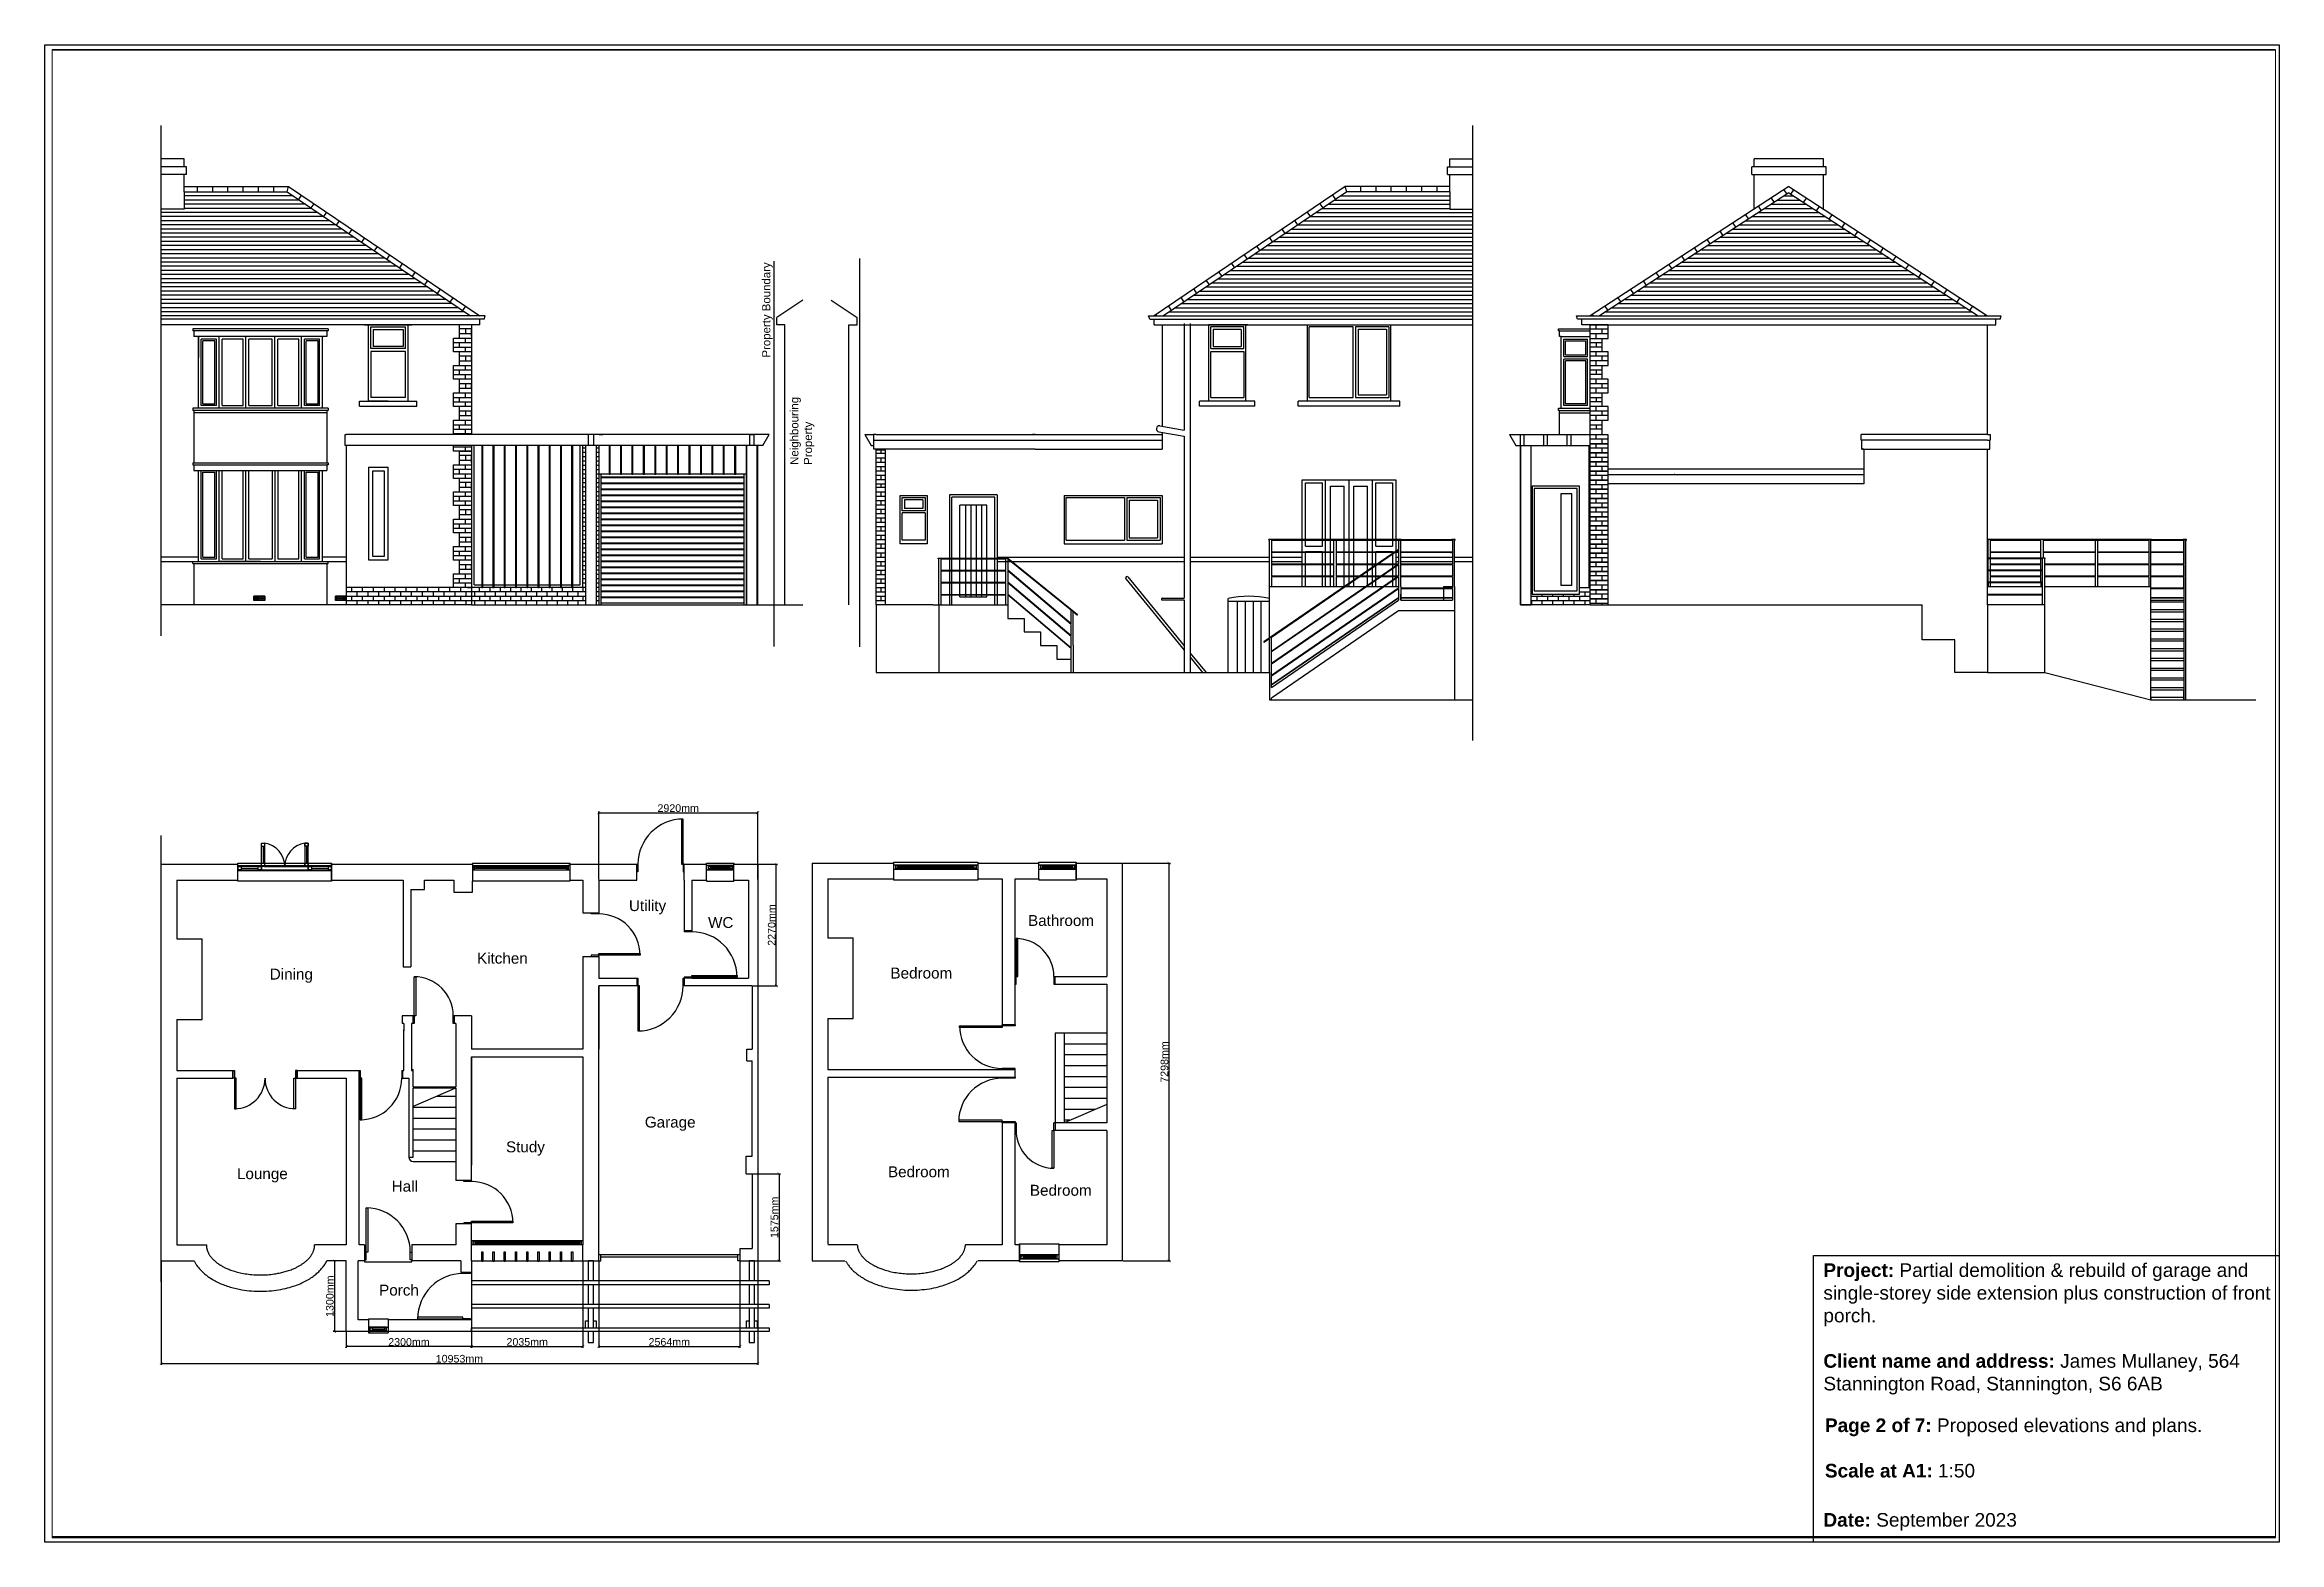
# Paper-space layout 'Proposed' of a CAD drawing. Header units: millimetres. Extents: x 5 to 826, y 5 to 555.
# The model-space entities are those that its viewports show. They can reach past a viewport. Long polylines and large blocks are cut down to what shows.
import ezdxf

# ---------------------------------------------------------------- set-up
doc = ezdxf.new("R2010")
doc.units = ezdxf.units.MM
doc.linetypes.add('ACAD_ISO02W100', pattern=[15, 12, -3])
doc.layers.add('A-Walls', color=7, linetype='Continuous')
doc.layers.add('New', color=7, linetype='Continuous')
doc.layers.add('Border', color=7, linetype='Continuous', plot=False)
doc.styles.get("Standard").update_dxf_attribs({"font": 'Arial.ttf'})
doc.dimstyles.new('JRMStyle', dxfattribs={"dimtxt": 3.5, "dimasz": 2.5, "dimexe": 1.25, "dimexo": 0.625, "dimtad": 1, "dimdec": 0, "dimdsep": 46, "dimtxsty": 'Standard', "dimblk": 'ARCHTICK', "dimblk1": 'ARCHTICK', "dimblk2": 'ARCHTICK', "dimcen": 2.5, "dimadec": 0, "dimazin": 0, "dimtfac": 1, "dimtdec": 0, "dimtmove": 0, "dimatfit": 3, "dimldrblk": 'ARCHTICK', "dimfxl": 1, "dimarcsym": 0})

psp = doc.layouts.new('Proposed')

# ---------------------------------------------------------------- texts
at = {"ltscale": 0.58, "insert": (658.93, 50.56), "char_height": 5, "attachment_point": 1}
psp.add_mtext_dynamic_manual_height_columns('{\\fArial|b1|i0|c0|p0;Page 2 of 7:\\fArial|b0|i0|c0|p0; Proposed elevations and plans.\\P\\P\\fArial|b1|i0|c0|p0;Scale at A1:\\fArial|b0|i0|c0|p0; 1:50}', width=162.7359, gutter_width=12.5, heights=[0], dxfattribs=at)

msp = doc.modelspace()

# ---------------------------------------------------------------- texts
at = {"linetype": 'ACAD_ISO02W100', "char_height": 150, "attachment_point": 1, "rotation": 90}
for s, insert in [('Property Boundary', (1193.5, 7429.9)), ('Neighbouring Property', (1708.9, 5460.3))]:
    msp.add_mtext_dynamic_manual_height_columns(s, width=1955.382, gutter_width=12.5, heights=[0], dxfattribs=dict(at, insert=insert))
at = {"color": 7, "char_height": 200, "attachment_point": 1}
for s, width, insert in [('Utility', 567.357, (-1252, -2531.1)), ('WC', 365.252, (200.2, -2841.1)), ('Bathroom', 1535.08, (6075.3, -2803.9)), ('Kitchen', 1112.299, (-4042.2, -3496.8)), ('Dining', 1112.299, (-7847.1, -3787.8)), ('Bedroom', 1535.08, (3548.9, -3768.9)), ('Garage', 1535.08, (-960.9, -6504.7)), ('Study', 1112.299, (-3510.1, -6959.2)), ('Lounge', 1112.299, (-8449.4, -7451)), ('Hall', 1112.299, (-5608.3, -7681.8)), ('Bedroom', 1535.08, (3503.6, -7416.4)), ('Bedroom', 1535.08, (6109.3, -7756.2)), ('Porch', 1112.299, (-5839.2, -9588.7))]:
    msp.add_mtext_dynamic_manual_height_columns(s, width=width, gutter_width=12.5, heights=[0], dxfattribs=dict(at, insert=insert))

# ---------------------------------------------------------------- blocks, each defined once
blk = doc.blocks.new('JRMBorder')
for p, q in [((654.72, 5.09), (654.72, 110.36)), ((654.72, 110.36), (825.79, 110.36))]:
    blk.add_line(p, q)
blk.add_lwpolyline([(5.21, 554.91), (825.79, 554.91), (825.79, 5.09), (5.21, 5.09)], close=True)
at = {"insert": (658.37, 107.52), "char_height": 5, "attachment_point": 1}
blk.add_mtext_dynamic_manual_height_columns('{\\fArial|b1|i0|c0|p0;Project:} Partial demolition & rebuild of garage and single-storey side extension plus construction of front porch.\\P\\P{\\fArial|b1|i0|c0|p0;Client name and address:} James Mullaney, 564 Stannington Road, Stannington, S6 6AB\\P\\P{\\fArial Black|b0|i0|c0|p0;\\P\\P}\\P\\P{\\fArial|b1|i0|c0|p0;Date: }September 2023', width=165.5278, gutter_width=12.5, heights=[0], dxfattribs=at)
blk = doc.blocks.new('Window')
for p, q in [((0, 0), (1787, 0)), ((0, 0), (0, -330)), ((0, -40), (1787, -40)), ((0, -120), (1787, -120)), ((1787, -330), (0, -330)), ((30, -40), (30, -120)), ((70, -80), (1717, -80)), ((1787, -40), (1757, -40)), ((1757, -40), (1757, -120)), ((1787, 0), (1787, -330))]:
    blk.add_line(p, q)
for points in [[(30, -60), (1757, -60), (1757, -100), (30, -100)], [(30, -60), (70, -60), (70, -100), (30, -100)], [(1757, -60), (1717, -60), (1717, -100), (1757, -100)]]:
    blk.add_lwpolyline(points, close=True)
blk = doc.blocks.new('_ArchTick')
at = {"color": 0, "linetype": 'ByBlock', "const_width": 0.15}
blk.add_lwpolyline([(-0.5, -0.5), (0.5, 0.5)], dxfattribs=at)
blk = doc.blocks.new('*D81')
at = {"color": 0, "lineweight": -2, "ltscale": 0.58, "transparency": 16777216}
for p, q in [((7823, -1852), (8689, -1852)), ((8664, -9150), (8664, -1852)), ((7823, -9150), (8689, -9150))]:
    blk.add_line(p, q, dxfattribs=at)
at = {"layer": 'Defpoints', "color": 0, "ltscale": 0.58, "transparency": 16777216}
for p in [(7811, -1852), (8664, -1852), (7811, -9150)]:
    blk.add_point(p, dxfattribs=at)
at = {"color": 0, "lineweight": -2, "ltscale": 0.58, "transparency": 16777216, "xscale": 50, "yscale": 50, "zscale": 50}
for p, rotation in [((8664, -1852), 90), ((8664, -9150), 270)]:
    blk.add_blockref('_ArchTick', p, dxfattribs=dict(at, rotation=rotation))
at = {"color": 0, "ltscale": 0.58, "transparency": 16777216, "insert": (8580, -5501), "char_height": 70, "attachment_point": 5, "rotation": 90}
blk.add_mtext('{\\H2x;7298mm}', dxfattribs=at)
blk = doc.blocks.new('*D82')
at = {"color": 0, "lineweight": -2, "ltscale": 0.58, "transparency": 16777216}
for p, q in [((-6442, -10463), (-6442, -10750)), ((-4142, -10463), (-4142, -10750)), ((-4142, -10725), (-6442, -10725))]:
    blk.add_line(p, q, dxfattribs=at)
at = {"layer": 'Defpoints', "color": 0, "ltscale": 0.58, "transparency": 16777216}
for p in [(-6442, -10450), (-4142, -10450), (-6442, -10725)]:
    blk.add_point(p, dxfattribs=at)
at = {"color": 0, "lineweight": -2, "ltscale": 0.58, "transparency": 16777216, "xscale": 50, "yscale": 50, "zscale": 50, "rotation": 180}
blk.add_blockref('_ArchTick', (-6442, -10725), dxfattribs=at)
at = {"color": 0, "lineweight": -2, "ltscale": 0.58, "transparency": 16777216, "xscale": 50, "yscale": 50, "zscale": 50}
blk.add_blockref('_ArchTick', (-4142, -10725), dxfattribs=at)
at = {"color": 0, "ltscale": 0.58, "transparency": 16777216, "insert": (-5292, -10641), "char_height": 70, "attachment_point": 5}
blk.add_mtext('{\\H2x;2300mm}', dxfattribs=at)
blk = doc.blocks.new('*D83')
at = {"color": 0, "lineweight": -2, "ltscale": 0.58, "transparency": 16777216}
for p, q in [((-6455, -9150), (-6685, -9150)), ((-6660, -9150), (-6660, -10450)), ((-6455, -10450), (-6685, -10450))]:
    blk.add_line(p, q, dxfattribs=at)
at = {"layer": 'Defpoints', "color": 0, "ltscale": 0.58, "transparency": 16777216}
for p in [(-6442, -9150), (-6660, -10450), (-6442, -10450)]:
    blk.add_point(p, dxfattribs=at)
at = {"color": 0, "lineweight": -2, "ltscale": 0.58, "transparency": 16777216, "xscale": 50, "yscale": 50, "zscale": 50}
for p, rotation in [((-6660, -9150), 90), ((-6660, -10450), 270)]:
    blk.add_blockref('_ArchTick', p, dxfattribs=dict(at, rotation=rotation))
at = {"color": 0, "ltscale": 0.58, "transparency": 16777216, "insert": (-6744, -9800), "char_height": 70, "attachment_point": 5, "rotation": 90}
blk.add_mtext('{\\H2x;1300mm}', dxfattribs=at)
blk = doc.blocks.new('*D84')
at = {"color": 0, "lineweight": -2, "ltscale": 0.58, "transparency": 16777216}
for p, q in [((-9841, -9163), (-9841, -11058)), ((1112, -9163), (1112, -11058)), ((-9841, -11033), (1112, -11033))]:
    blk.add_line(p, q, dxfattribs=at)
at = {"layer": 'Defpoints', "color": 0, "ltscale": 0.58, "transparency": 16777216}
for p in [(-9841, -9150), (1112, -9150), (1112, -11033)]:
    blk.add_point(p, dxfattribs=at)
at = {"color": 0, "lineweight": -2, "ltscale": 0.58, "transparency": 16777216, "xscale": 50, "yscale": 50, "zscale": 50, "rotation": 180}
blk.add_blockref('_ArchTick', (-9841, -11033), dxfattribs=at)
at = {"color": 0, "lineweight": -2, "ltscale": 0.58, "transparency": 16777216, "xscale": 50, "yscale": 50, "zscale": 50}
blk.add_blockref('_ArchTick', (1112, -11033), dxfattribs=at)
at = {"color": 0, "ltscale": 0.58, "transparency": 16777216, "insert": (-4365, -10949), "char_height": 70, "attachment_point": 5}
blk.add_mtext('{\\H2x;10953mm}', dxfattribs=at)
blk = doc.blocks.new('*D89')
at = {"color": 0, "lineweight": -2, "ltscale": 0.58, "transparency": 16777216}
for p, q in [((-4142, -9163), (-4142, -10750)), ((-2098, -9163), (-2098, -10750)), ((-4142, -10725), (-2098, -10725))]:
    blk.add_line(p, q, dxfattribs=at)
at = {"layer": 'Defpoints', "color": 0, "ltscale": 0.58, "transparency": 16777216}
for p in [(-4142, -9150), (-2098, -9150), (-2098, -10725)]:
    blk.add_point(p, dxfattribs=at)
at = {"color": 0, "lineweight": -2, "ltscale": 0.58, "transparency": 16777216, "xscale": 50, "yscale": 50, "zscale": 50, "rotation": 180}
blk.add_blockref('_ArchTick', (-4142, -10725), dxfattribs=at)
at = {"color": 0, "lineweight": -2, "ltscale": 0.58, "transparency": 16777216, "xscale": 50, "yscale": 50, "zscale": 50}
blk.add_blockref('_ArchTick', (-2098, -10725), dxfattribs=at)
at = {"color": 0, "ltscale": 0.58, "transparency": 16777216, "insert": (-3120, -10641), "char_height": 70, "attachment_point": 5}
blk.add_mtext('{\\H2x;2035mm}', dxfattribs=at)
blk = doc.blocks.new('*D90')
at = {"color": 0, "lineweight": -2, "ltscale": 0.58, "transparency": 16777216}
for p, q in [((-1808, -2150), (-1808, -901)), ((-1808, -926), (1112, -926)), ((1112, -2150), (1112, -901))]:
    blk.add_line(p, q, dxfattribs=at)
at = {"layer": 'Defpoints', "color": 0, "ltscale": 0.58, "transparency": 16777216}
for p in [(1112, -926), (-1808, -2162), (1112, -2162)]:
    blk.add_point(p, dxfattribs=at)
at = {"color": 0, "lineweight": -2, "ltscale": 0.58, "transparency": 16777216, "xscale": 50, "yscale": 50, "zscale": 50, "rotation": 180}
blk.add_blockref('_ArchTick', (-1808, -926), dxfattribs=at)
at = {"color": 0, "lineweight": -2, "ltscale": 0.58, "transparency": 16777216, "xscale": 50, "yscale": 50, "zscale": 50}
blk.add_blockref('_ArchTick', (1112, -926), dxfattribs=at)
at = {"color": 0, "ltscale": 0.58, "transparency": 16777216, "insert": (-348, -842), "char_height": 70, "attachment_point": 5}
blk.add_mtext('{\\H2x;2920mm}', dxfattribs=at)
blk = doc.blocks.new('*D91')
at = {"color": 0, "lineweight": -2, "ltscale": 0.58, "transparency": 16777216}
for p, q in [((1022, -1872), (1478, -1872)), ((1453, -4102), (1453, -1872)), ((1022, -4102), (1478, -4102))]:
    blk.add_line(p, q, dxfattribs=at)
at = {"layer": 'Defpoints', "color": 0, "ltscale": 0.58, "transparency": 16777216}
for p in [(1009, -1872), (1453, -1872), (1009, -4102)]:
    blk.add_point(p, dxfattribs=at)
at = {"color": 0, "lineweight": -2, "ltscale": 0.58, "transparency": 16777216, "xscale": 50, "yscale": 50, "zscale": 50}
for p, rotation in [((1453, -1872), 90), ((1453, -4102), 270)]:
    blk.add_blockref('_ArchTick', p, dxfattribs=dict(at, rotation=rotation))
at = {"color": 0, "ltscale": 0.58, "transparency": 16777216, "insert": (1369, -2987), "char_height": 70, "attachment_point": 5, "rotation": 90}
blk.add_mtext('{\\H2x;2270mm}', dxfattribs=at)
blk = doc.blocks.new('*D92')
at = {"color": 0, "lineweight": -2, "ltscale": 0.58, "transparency": 16777216}
for p, q in [((909, -7555), (1528, -7555)), ((1503, -7555), (1503, -9150)), ((909, -9150), (1528, -9150))]:
    blk.add_line(p, q, dxfattribs=at)
at = {"layer": 'Defpoints', "color": 0, "ltscale": 0.58, "transparency": 16777216}
for p in [(897, -7555), (897, -9150), (1503, -9150)]:
    blk.add_point(p, dxfattribs=at)
at = {"color": 0, "lineweight": -2, "ltscale": 0.58, "transparency": 16777216, "xscale": 50, "yscale": 50, "zscale": 50}
for p, rotation in [((1503, -7555), 90), ((1503, -9150), 270)]:
    blk.add_blockref('_ArchTick', p, dxfattribs=dict(at, rotation=rotation))
at = {"color": 0, "ltscale": 0.58, "transparency": 16777216, "insert": (1419, -8353), "char_height": 70, "attachment_point": 5, "rotation": 90}
blk.add_mtext('{\\H2x;1575mm}', dxfattribs=at)
blk = doc.blocks.new('*D96')
at = {"color": 0, "lineweight": -2, "ltscale": 0.58, "transparency": 16777216}
for p, q in [((-1808, -9163), (-1808, -10750)), ((784, -9163), (784, -10750)), ((-1808, -10725), (784, -10725))]:
    blk.add_line(p, q, dxfattribs=at)
at = {"layer": 'Defpoints', "color": 0, "ltscale": 0.58, "transparency": 16777216}
for p in [(-1808, -9150), (784, -9150), (784, -10725)]:
    blk.add_point(p, dxfattribs=at)
at = {"color": 0, "lineweight": -2, "ltscale": 0.58, "transparency": 16777216, "xscale": 50, "yscale": 50, "zscale": 50, "rotation": 180}
blk.add_blockref('_ArchTick', (-1808, -10725), dxfattribs=at)
at = {"color": 0, "lineweight": -2, "ltscale": 0.58, "transparency": 16777216, "xscale": 50, "yscale": 50, "zscale": 50}
blk.add_blockref('_ArchTick', (784, -10725), dxfattribs=at)
at = {"color": 0, "ltscale": 0.58, "transparency": 16777216, "insert": (-512, -10641), "char_height": 70, "attachment_point": 5}
blk.add_mtext('{\\H2x;2564mm}', dxfattribs=at)

# ---------------------------------------------------------------- dimensions: what is measured, and where the dimension line sits
at = {"ltscale": 0.58}
for base, p1, p2, text, picture, middle in [((1111.8, -926.3), (-1808.2, -2162.2), (1111.8, -2162.2), '{\\H2x;<>}', '*D90', (-348.2, -842.3)), ((-2098.2, -10725.1), (-4142.2, -9150.2), (-2098.2, -9150.2), '{\\H2x;2035mm}', '*D89', (-3120.2, -10641.1)), ((783.8, -10725.1), (-1808.2, -9150.2), (783.8, -9150.2), '{\\H2x;2564mm}', '*D96', (-512.2, -10641.1)), ((-6442.2, -10725.1), (-4142.2, -10450.2), (-6442.2, -10450.2), '{\\H2x;<>}', '*D82', (-5292.2, -10641.1))]:
    dim = msp.add_linear_dim(base=base, p1=p1, p2=p2, text=text, dimstyle='JRMStyle', override={"dimpost": 'mm'}, dxfattribs=at)
    dim.commit()
    dim.dimension.update_dxf_attribs({"geometry": picture, "text_midpoint": middle})
for base, p1, p2, text, picture, middle in [((1452.8, -1872.2), (1009.3, -4102.2), (1009.3, -1872.2), '{\\H2x;2270mm}', '*D91', (1368.8, -2987.2)), ((8664, -1852.2), (7810.8, -9150.2), (7810.8, -1852.2), '{\\H2x;<>}', '*D81', (8580, -5501.2)), ((1502.9, -9150.2), (896.8, -7555.2), (896.8, -9150.2), '{\\H2x;1575mm}', '*D92', (1418.9, -8352.7)), ((-6659.7, -10450.2), (-6442.2, -9150.2), (-6442.2, -10450.2), '{\\H2x;<>}', '*D83', (-6743.8, -9800.2))]:
    dim = msp.add_linear_dim(base=base, p1=p1, p2=p2, angle=90, text=text, dimstyle='JRMStyle', override={"dimpost": 'mm'}, dxfattribs=at)
    dim.commit()
    dim.dimension.update_dxf_attribs({"geometry": picture, "text_midpoint": middle})
dim = msp.add_linear_dim(base=(1111.8, -11033.5), p1=(-9841.2, -9150.2), p2=(1111.8, -9150.2), text='{\\H2x;<>}', dimstyle='JRMStyle', override={"dimpost": 'mm'}, dxfattribs=at)
dim.commit()
dim.dimension.update_dxf_attribs({"geometry": '*D84', "text_midpoint": (-4364.7, -11033.5), "dimtype": 160})

# ---------------------------------------------------------------- linework, layer by layer
for p, q in [((19406.5, 10932.8), (19406.5, 11077.8)), ((20681.7, 11077.8), (19406.5, 11077.8)), ((20681.7, 10932.8), (20681.7, 11077.8)), ((19361.5, 10787.8), (19361.5, 10932.8)), ((20726.7, 10932.8), (19361.5, 10932.8)), ((19361.5, 10787.8), (20726.7, 10787.8)), ((19406.5, 10152.8), (19406.5, 10787.8)), ((20681.7, 10152.8), (20681.7, 10787.8)), ((20726.7, 10787.8), (20726.7, 10932.8)), ((20044.1, 10567.8), (16395.1, 8192.8)), ((20044.1, 10454.5), (16569.3, 8192.8)), ((19718.9, 10356.2), (19772.2, 10277.5)), ((19838.8, 10320.8), (20249.4, 10320.8)), ((19953.6, 10508.9), (20006.9, 10430.2)), ((19955.5, 10396.8), (20132.7, 10396.8)), ((20044.1, 10567.8), (23693.1, 8192.8)), ((20044.1, 10454.5), (23518.9, 8192.8)), ((20081.3, 10430.3), (20134.5, 10509)), ((20315.9, 10277.6), (20369.2, 10356.2)), ((19014.9, 9898), (19068.2, 9819.3)), ((19138.2, 9864.8), (20950.1, 9864.8)), ((19249.6, 10050.7), (19302.9, 9972)), ((19254.9, 9940.8), (20833.3, 9940.8)), ((19371.7, 10016.8), (20716.5, 10016.8)), ((19484.3, 10203.5), (19537.5, 10124.8)), ((19488.5, 10092.8), (20599.7, 10092.8)), ((19605.2, 10168.8), (20483, 10168.8)), ((19722, 10244.8), (20366.2, 10244.8)), ((20550.6, 10124.8), (20603.9, 10203.5)), ((20785.3, 9972.1), (20838.6, 10050.7)), ((21020, 9819.3), (21073.2, 9898)), ((18310.9, 9439.8), (18364.2, 9361.1)), ((18545.6, 9592.5), (18598.9, 9513.8)), ((18554.3, 9484.8), (21533.9, 9484.8)), ((18671.1, 9560.8), (21417.1, 9560.8)), ((18780.3, 9745.2), (18833.5, 9666.6)), ((18787.8, 9636.8), (21300.4, 9636.8)), ((18904.6, 9712.8), (21183.6, 9712.8)), ((19021.4, 9788.8), (21066.8, 9788.8)), ((21254.6, 9666.6), (21307.9, 9745.3)), ((21489.3, 9513.9), (21542.6, 9592.5)), ((21724, 9361.1), (21777.2, 9439.8)), ((17841.6, 9134.3), (17894.9, 9055.6)), ((17853.7, 9028.8), (22234.5, 9028.8)), ((17970.5, 9104.8), (22117.7, 9104.8)), ((18076.3, 9287), (18129.5, 9208.4)), ((18087.2, 9180.8), (22001, 9180.8)), ((18204, 9256.8), (21884.2, 9256.8)), ((18320.8, 9332.8), (21767.4, 9332.8)), ((18437.5, 9408.8), (21650.7, 9408.8)), ((21958.6, 9208.4), (22011.9, 9287)), ((22193.3, 9055.6), (22246.6, 9134.3)), ((17137.6, 8676.1), (17190.9, 8597.4)), ((17269.9, 8648.8), (22818.3, 8648.8)), ((17372.3, 8828.8), (17425.5, 8750.2)), ((17386.6, 8724.8), (22701.6, 8724.8)), ((17503.4, 8800.8), (22584.8, 8800.8)), ((17606.9, 8981.6), (17660.2, 8902.9)), ((17620.2, 8876.8), (22468, 8876.8)), ((17736.9, 8952.8), (22351.3, 8952.8)), ((22428, 8902.9), (22481.3, 8981.6)), ((22662.7, 8750.2), (22715.9, 8828.8)), ((22897.3, 8597.4), (22950.6, 8676.1)), ((16433.6, 8217.9), (16450.5, 8192.8)), ((16668.3, 8370.6), (16721.5, 8291.9)), ((16686, 8268.8), (23402.2, 8268.8)), ((16802.8, 8344.8), (23285.4, 8344.8)), ((16902.9, 8523.4), (16956.2, 8444.7)), ((16919.6, 8420.8), (23168.6, 8420.8)), ((17036.3, 8496.8), (23051.9, 8496.8)), ((17153.1, 8572.8), (22935.1, 8572.8)), ((23132, 8444.7), (23185.3, 8523.3)), ((23366.7, 8291.9), (23419.9, 8370.6)), ((23419.9, 8370.6), (23654.6, 8217.9)), ((23637.7, 8192.8), (23654.6, 8217.9)), ((1611.8, 8032.8), (1461.8, 8032.8)), ((1611.8, 2887.8), (1611.8, 8032.8)), ((2785.7, 2887.8), (2785.7, 8032.8)), ((2785.7, 8032.8), (2935.7, 8032.8)), ((12043.7, 6697.8), (12043.7, 7992.8)), ((12133.7, 7947.8), (12653.7, 7947.8)), ((15815.1, 7917.8), (15815.1, 7957.8)), ((15815.1, 7957.8), (15835.1, 7957.8)), ((15835.1, 7917.8), (15815.1, 7917.8)), ((15835.1, 7957.8), (16395.1, 7957.8)), ((15835.1, 7817.8), (15835.1, 7917.8)), ((15835.1, 7917.8), (16395.1, 7917.8)), ((15865.1, 7817.8), (15835.1, 7817.8)), ((15865.1, 6497.8), (15865.1, 7817.8)), ((15865.1, 7817.8), (16395.1, 7817.8)), ((16165.1, 8132.8), (16145.1, 8192.8)), ((16145.1, 8192.8), (23943.1, 8192.8)), ((23923.1, 8132.8), (16165.1, 8132.8)), ((16245.1, 8032.8), (16245.1, 8132.8)), ((16395.1, 8032.8), (16245.1, 8032.8)), ((16395.1, 2887.8), (16395.1, 8032.8)), ((16395.1, 8032.8), (23693.1, 8032.8)), ((23693.1, 6015.8), (23693.1, 8032.8)), ((23693.1, 8032.8), (23843.1, 8032.8)), ((23843.1, 8032.8), (23843.1, 8132.8)), ((23923.1, 8132.8), (23943.1, 8192.8)), ((15915.1, 7447.8), (15915.1, 7767.8)), ((15915.1, 7767.8), (16345.1, 7767.8)), ((15915.1, 7447.8), (16345.1, 7447.8)), ((15915.1, 6547.8), (15915.1, 7397.8)), ((16345.1, 7397.8), (15915.1, 7397.8)), ((15945.1, 7477.8), (15945.1, 7737.8)), ((15945.1, 7737.8), (16315.1, 7737.8)), ((15945.1, 7477.8), (16315.1, 7477.8)), ((16315.1, 7477.8), (16315.1, 7737.8)), ((16345.1, 7447.8), (16345.1, 7767.8)), ((16345.1, 6547.8), (16345.1, 7397.8)), ((15945.1, 6577.8), (15945.1, 7367.8)), ((16315.1, 7367.8), (15945.1, 7367.8)), ((16315.1, 6577.8), (16315.1, 7367.8)), ((29010.9, 7023.9), (102306.7, 7023.9)), ((12133.7, 6742.8), (12653.7, 6742.8)), ((16315.1, 6577.8), (15945.1, 6577.8)), ((15815.1, 6457.8), (15815.1, 6497.8)), ((15815.1, 6497.8), (16395.1, 6497.8)), ((15835.1, 6457.8), (15815.1, 6457.8)), ((15835.1, 6417.8), (15835.1, 6457.8)), ((15835.1, 6457.8), (16395.1, 6457.8)), ((15835.1, 6417.8), (16395.1, 6417.8)), ((15835.1, 6015.8), (15835.1, 6417.8)), ((16345.1, 6547.8), (15915.1, 6547.8)), ((1319.8, 6015.8), (-6442.2, 6015.8)), ((-6442.2, 5815.8), (-6442.2, 2887.8)), ((-4142.2, 5815.8), (-6442.2, 5815.8)), ((1204.3, 5815.8), (-4142.2, 5815.8)), ((-1802.2, 6015.8), (-1732.2, 6015.8)), ((904.3, 5815.8), (904.3, 2887.8)), ((1104.3, 5815.8), (904.3, 5815.8)), ((969.3, 5815.8), (969.3, 6015.8)), ((969.3, 6015.8), (1039.3, 6015.8)), ((1039.3, 5815.8), (969.3, 5815.8)), ((1004.3, 5815.8), (979.3, 5815.8)), ((1039.3, 6015.8), (1039.3, 5815.8)), ((1104.3, 2887.8), (1104.3, 5815.8)), ((1204.3, 5815.8), (1319.8, 6015.8)), ((3077.7, 6015.8), (3235.7, 6015.8)), ((3077.7, 6015.8), (3193.2, 5815.8)), ((3193.2, 5815.8), (3245.7, 5815.8)), ((3285.7, 6015.8), (3235.7, 6015.8)), ((3235.7, 6015.8), (3235.7, 5915.8)), ((3235.7, 5915.8), (3285.7, 5915.8)), ((3245.7, 5745.8), (3245.7, 5915.8)), ((3285.7, 5745.8), (3245.7, 5745.8)), ((6205.7, 5745.8), (3285.7, 5745.8)), ((3455.7, 2887.8), (3455.7, 5745.8)), ((6205.7, 6015.8), (6155.7, 6015.8)), ((6155.7, 5915.8), (6205.7, 5915.8)), ((6205.7, 5745.8), (6165.7, 5745.8)), ((14915.1, 6015.8), (15030.6, 5815.8)), ((14915.1, 6015.8), (16395.1, 6015.8)), ((15030.6, 5815.8), (16395.1, 5815.8)), ((15115.1, 6015.8), (16395.1, 6015.8)), ((15115.1, 5815.8), (15115.1, 6015.8)), ((15115.1, 2887.8), (15115.1, 5815.8)), ((15115.1, 5815.8), (16395.1, 5815.8)), ((15115.1, 5815.8), (15115.1, 2887.8)), ((15185.1, 5815.8), (15185.1, 6015.8)), ((15315.1, 2887.8), (15315.1, 5815.8)), ((15545.1, 5815.8), (15545.1, 6015.8)), ((15615.1, 5815.8), (15615.1, 6015.8)), ((15975.1, 5815.8), (15975.1, 6015.8)), ((16045.1, 5815.8), (16045.1, 6015.8)), ((16380.1, 3207.8), (16380.1, 5815.8)), ((23693.1, 6015.8), (21373.1, 6015.8)), ((23693.1, 5915.8), (21373.1, 5915.8)), ((21383.1, 5745.8), (23693.1, 5745.8)), ((23693.1, 6015.8), (23743.1, 6015.8)), ((23693.1, 5915.8), (23743.1, 5915.8)), ((23693.1, 4087.8), (23693.1, 5745.8)), ((23693.1, 5745.8), (23733.1, 5745.8)), ((23733.1, 5745.8), (23733.1, 5915.8)), ((23743.1, 6015.8), (23743.1, 5915.8)), ((-6032.2, 5415.8), (-5672.2, 5415.8)), ((3285.7, 5735.8), (3455.7, 5735.8)), ((3285.7, 5671.8), (3455.7, 5671.8)), ((3285.7, 5591.8), (3455.7, 5591.8)), ((3285.7, 5511.8), (3455.7, 5511.8)), ((3285.7, 5431.8), (3455.7, 5431.8)), ((3285.7, 5351.8), (3455.7, 5351.8)), ((3370.7, 5735.8), (3370.7, 5671.8)), ((3370.7, 5591.8), (3370.7, 5511.8)), ((3370.7, 5431.8), (3370.7, 5351.8)), ((21423.1, 5381.8), (16722.6, 5381.8)), ((896.8, 5287.8), (-1808.2, 5287.8)), ((3285.7, 5271.8), (3455.7, 5271.8)), ((3285.7, 5191.8), (3455.7, 5191.8)), ((3285.7, 5111.8), (3455.7, 5111.8)), ((3285.7, 5047.8), (3455.7, 5047.8)), ((3285.7, 4967.8), (3455.7, 4967.8)), ((3370.7, 5271.8), (3370.7, 5191.8)), ((3370.7, 5111.8), (3370.7, 5047.8)), ((3370.7, 4967.8), (3370.7, 4887.8)), ((11108.7, 4087.8), (11108.7, 5187.8)), ((11108.7, 5187.8), (12828.7, 5187.8)), ((11168.7, 4087.8), (11168.7, 5127.8)), ((11168.7, 5127.8), (11478.7, 5127.8)), ((11478.7, 4087.8), (11478.7, 5127.8)), ((11538.7, 4087.8), (11538.7, 5187.8)), ((11628.7, 5067.8), (11878.7, 5067.8)), ((11628.7, 4087.8), (11628.7, 5067.8)), ((11878.7, 4087.8), (11878.7, 5067.8)), ((11968.7, 4087.8), (11968.7, 5187.8)), ((12058.7, 5067.8), (12308.7, 5067.8)), ((12058.7, 4087.8), (12058.7, 5067.8)), ((12308.7, 4087.8), (12308.7, 5067.8)), ((12398.7, 4087.8), (12398.7, 5187.8)), ((12458.7, 5127.8), (12768.7, 5127.8)), ((12458.7, 4087.8), (12458.7, 5127.8)), ((12768.7, 5127.8), (12768.7, 4087.8)), ((12828.7, 5187.8), (12828.7, 4087.8)), ((16200.1, 5068.8), (15330.1, 5068.8)), ((15330.1, 5068.8), (15330.1, 3087.8)), ((15370.1, 5028.8), (15370.1, 3147.8)), ((16160.1, 5028.8), (15370.1, 5028.8)), ((15860.1, 4928.8), (15860.1, 3247.8)), ((16060.1, 4928.8), (15860.1, 4928.8)), ((16060.1, 3247.8), (16060.1, 4928.8)), ((16160.1, 3147.8), (16160.1, 5028.8)), ((16200.1, 3087.8), (16200.1, 5068.8)), ((16722.6, 5281.8), (21423.1, 5281.8)), ((21423.1, 5111.8), (16722.6, 5111.8)), ((17950.1, 5281.8), (17940.1, 5281.8)), ((23693.1, 2887.8), (23693.1, 5111.8)), ((3285.7, 4887.8), (3455.7, 4887.8)), ((3285.7, 4807.8), (3455.7, 4807.8)), ((3285.7, 4727.8), (3455.7, 4727.8)), ((3285.7, 4647.8), (3455.7, 4647.8)), ((3285.7, 4567.8), (3455.7, 4567.8)), ((3370.7, 4807.8), (3370.7, 4727.8)), ((3370.7, 4647.8), (3370.7, 4567.8)), ((3725.7, 4897.8), (4225.7, 4897.8)), ((3725.7, 4007.8), (3725.7, 4897.8)), ((3765.7, 4857.8), (4185.7, 4857.8)), ((3765.7, 4617.8), (3765.7, 4857.8)), ((4185.7, 4617.8), (3765.7, 4617.8)), ((3765.7, 4077.8), (3765.7, 4577.8)), ((4185.7, 4577.8), (3765.7, 4577.8)), ((3805.7, 4817.8), (3805.7, 4657.8)), ((4145.7, 4817.8), (3805.7, 4817.8)), ((4145.7, 4657.8), (3805.7, 4657.8)), ((4145.7, 4817.8), (4145.7, 4657.8)), ((4185.7, 4857.8), (4185.7, 4617.8)), ((4185.7, 4577.8), (4185.7, 4077.8)), ((4225.7, 4897.8), (4225.7, 4007.8)), ((5505.7, 4908.8), (4635.7, 4908.8)), ((4635.7, 4908.8), (4635.7, 3747.8)), ((5465.7, 4868.8), (4675.7, 4868.8)), ((4675.7, 3747.8), (4675.7, 4868.8)), ((5315.7, 4718.8), (4825.7, 4718.8)), ((4825.7, 3747.8), (4825.7, 4718.8)), ((4923.7, 4718.8), (4923.7, 3747.8)), ((5021.7, 4718.8), (5021.7, 3747.8)), ((5119.7, 4718.8), (5119.7, 3747.8)), ((5217.7, 4718.8), (5217.7, 3747.8)), ((5315.7, 3747.8), (5315.7, 4718.8)), ((5465.7, 3747.8), (5465.7, 4868.8)), ((5505.7, 4908.8), (5505.7, 3747.8)), ((6735.7, 4897.8), (8539.7, 4897.8)), ((6775.7, 4857.8), (7844.7, 4857.8)), ((7889.7, 4857.8), (8499.7, 4857.8)), ((7934.7, 4812.8), (8454.7, 4812.8)), ((3285.7, 4487.8), (3455.7, 4487.8)), ((3285.7, 4407.8), (3455.7, 4407.8)), ((3285.7, 4327.8), (3455.7, 4327.8)), ((3285.7, 4247.8), (3455.7, 4247.8)), ((3285.7, 4167.8), (3455.7, 4167.8)), ((3370.7, 4487.8), (3370.7, 4407.8)), ((3370.7, 4327.8), (3370.7, 4247.8)), ((3370.7, 4167.8), (3370.7, 4087.8)), ((7934.7, 4122.8), (8454.7, 4122.8)), ((-6032.2, 3715.8), (-5672.2, 3715.8)), ((3285.7, 4087.8), (3455.7, 4087.8)), ((3285.7, 4007.8), (3455.7, 4007.8)), ((3285.7, 3927.8), (3445.7, 3927.8)), ((3285.7, 3847.8), (3455.7, 3847.8)), ((3285.7, 3767.8), (3455.7, 3767.8)), ((3370.7, 4007.8), (3370.7, 3927.8)), ((3370.7, 3847.8), (3370.7, 3767.8)), ((4225.7, 4007.8), (3725.7, 4007.8)), ((4185.7, 4077.8), (3765.7, 4077.8)), ((4425.7, 3737.8), (4425.7, 3747.8)), ((4425.7, 3747.8), (5705.7, 3747.8)), ((4435.7, 3737.8), (4425.7, 3737.8)), ((4435.7, 2887.8), (4435.7, 3737.8)), ((4475.7, 3737.8), (4475.7, 3525.8)), ((4475.7, 3737.8), (5665.7, 3737.8)), ((4635.7, 3737.8), (4635.7, 3525.8)), ((4675.7, 3525.8), (4675.7, 3737.8)), ((4825.7, 3525.8), (4825.7, 3737.8)), ((4923.7, 3737.8), (4923.7, 3525.8)), ((5021.7, 3737.8), (5021.7, 3525.8)), ((5119.7, 3737.8), (5119.7, 3525.8)), ((5217.7, 3737.8), (5217.7, 3525.8)), ((5315.7, 3525.8), (5315.7, 3737.8)), ((5465.7, 3525.8), (5465.7, 3737.8)), ((5505.7, 3737.8), (5505.7, 3525.8)), ((5665.7, 3525.8), (5665.7, 3737.8)), ((5705.7, 3747.8), (6983.4, 2712.9)), ((5705.7, 3737.8), (5705.7, 3525.8)), ((5705.7, 3737.8), (6905.7, 2765.8)), ((6735.7, 4007.8), (8539.7, 4007.8)), ((12878.7, 3908), (10406.8, 2210)), ((10495.7, 4077.8), (10495.7, 4087.8)), ((12928.7, 4087.8), (10495.7, 4087.8)), ((10505.7, 4077.8), (10495.7, 4077.8)), ((10505.7, 3227.8), (10505.7, 4077.8)), ((10545.7, 4077.8), (10545.7, 3865.8)), ((10545.7, 4077.8), (11692.2, 4077.8)), ((12878.7, 3895.8), (10545.7, 2293.3)), ((10545.7, 3865.8), (11692.2, 3865.8)), ((10545.7, 3855.8), (10545.7, 3643.8)), ((10545.7, 3855.8), (11692.2, 3855.8)), ((10972, 4077.7), (12305.5, 4077.7)), ((11108.7, 3865.8), (11108.7, 4077.8)), ((11108.7, 3643.8), (11108.7, 3855.8)), ((11168.7, 3967.8), (11168.7, 4077.8)), ((11168.7, 3967.8), (11478.7, 3967.8)), ((11168.7, 3865.8), (11168.7, 3867.8)), ((11168.7, 3867.8), (11478.7, 3867.8)), ((11168.7, 3643.8), (11168.7, 3855.8)), ((11478.7, 3967.8), (11478.7, 4077.8)), ((11478.7, 3865.8), (11478.7, 3867.8)), ((11478.7, 3643.8), (11478.7, 3855.8)), ((11538.7, 3865.8), (11538.7, 4077.8)), ((11538.7, 3643.8), (11538.7, 3855.8)), ((11628.7, 3865.8), (11628.7, 4077.8)), ((11628.7, 3643.8), (11628.7, 3855.8)), ((11692.2, 3865.8), (11692.2, 4077.8)), ((11692.2, 3643.8), (11692.2, 3855.8)), ((11732.2, 4077.8), (11732.2, 3865.8)), ((11732.2, 4077.8), (12878.7, 4077.8)), ((11732.2, 3865.8), (12817.3, 3865.8)), ((11732.2, 3855.8), (11732.2, 3643.8)), ((11732.2, 3855.8), (12802.8, 3855.8)), ((11878.7, 3865.8), (11878.7, 4077.8)), ((11878.7, 3643.8), (11878.7, 3855.8)), ((11968.7, 3865.8), (11968.7, 4077.8)), ((11968.7, 3643.8), (11968.7, 3855.8)), ((12058.7, 3865.8), (12058.7, 4077.8)), ((12058.7, 3643.8), (12058.7, 3855.8)), ((12305.5, 4077.7), (12877.8, 4077.7)), ((12308.7, 3865.8), (12308.7, 4077.8)), ((12308.7, 3643.8), (12308.7, 3855.8)), ((12398.7, 3865.8), (12398.7, 4077.8)), ((12398.7, 3643.8), (12398.7, 3855.8)), ((12458.7, 3967.8), (12458.7, 4077.8)), ((12458.7, 3967.8), (12768.7, 3967.8)), ((12458.7, 3643.8), (12458.7, 3867.8)), ((12458.7, 3867.8), (12768.7, 3867.8)), ((12768.7, 4077.8), (12768.7, 3967.8)), ((12768.7, 3867.8), (12768.7, 3865.8)), ((12768.7, 3865.8), (12817.3, 3865.8)), ((12768.7, 3855.8), (12768.7, 3816.6)), ((12768.7, 3855.8), (12768.7, 3643.8)), ((12820.5, 3855.8), (12878.7, 3855.8)), ((12828.7, 4077.8), (12828.7, 3873.6)), ((12828.7, 3853.9), (12828.7, 3643.8)), ((12831, 3855.8), (12878.7, 3855.8)), ((12835, 3865.8), (12878.7, 3865.8)), ((12878.7, 4077.8), (12878.7, 4087.8)), ((12878.7, 4077.8), (12878.7, 3908)), ((12878.7, 3895.8), (12878.7, 3855.8)), ((12878.7, 3855.8), (12878.7, 3643.8)), ((12888.1, 4077.7), (13630.9, 4077.7)), ((12918.7, 3227.8), (12918.7, 4077.8)), ((12918.7, 4077.8), (12928.7, 4077.8)), ((12918.7, 3865.8), (13865.7, 3865.8)), ((12918.7, 3855.8), (13865.7, 3855.8)), ((12928.7, 4087.8), (13855.7, 4087.8)), ((12928.7, 4077.8), (13865.7, 4077.8)), ((13915.7, 4087.8), (13855.7, 4087.8)), ((13855.7, 4077.8), (13865.7, 4077.8)), ((13865.7, 4077.8), (13865.7, 3865.8)), ((13865.7, 3855.8), (13865.7, 3643.8)), ((13905.7, 3227.8), (13905.7, 4077.8)), ((13905.7, 4077.8), (13915.7, 4077.8)), ((13915.7, 4077.8), (13915.7, 4087.8)), ((23693.1, 4077.8), (23693.1, 4087.8)), ((26703.1, 4087.8), (23693.1, 4087.8)), ((23703.1, 4077.8), (23693.1, 4077.8)), ((23703.1, 3747.8), (23703.1, 4077.8)), ((23703.1, 3747.8), (23703.1, 3767.8)), ((23703.1, 3525.8), (23703.1, 3737.8)), ((23743.1, 4077.8), (23743.1, 3865.8)), ((23743.1, 4077.8), (24673.1, 4077.8)), ((23743.1, 3865.8), (24673.1, 3865.8)), ((23743.1, 3855.8), (23743.1, 3787.8)), ((23743.1, 3855.8), (23743.1, 3747.8)), ((23743.1, 3855.8), (24673.1, 3855.8)), ((23743.1, 3737.8), (23743.1, 3643.8)), ((24673.1, 3865.8), (24673.1, 4077.8)), ((24673.1, 3747.8), (24673.1, 3855.8)), ((24673.1, 3747.8), (24673.1, 3767.8)), ((24673.1, 3643.8), (24673.1, 3737.8)), ((24713.1, 4077.8), (24713.1, 3865.8)), ((24713.1, 4077.8), (25673.1, 4077.8)), ((24713.1, 3865.8), (25673.1, 3865.8)), ((24713.1, 3855.8), (24713.1, 3747.8)), ((24713.1, 3855.8), (25673.1, 3855.8)), ((24713.1, 3767.8), (24713.1, 3747.8)), ((24929.6, 4077.8), (26653.1, 4077.8)), ((24929.6, 3865.8), (25673.1, 3865.8)), ((24929.6, 3855.8), (25673.1, 3855.8)), ((25673.1, 3865.8), (25673.1, 4077.8)), ((25673.1, 3643.8), (25673.1, 3855.8)), ((25713.1, 4077.8), (25713.1, 3865.8)), ((25713.1, 3865.8), (26653.1, 3865.8)), ((25713.1, 3855.8), (26653.1, 3855.8)), ((25713.1, 3855.8), (25713.1, 3643.8)), ((26543.1, 3865.8), (26653.1, 3865.8)), ((26594.9, 3855.8), (26653.1, 3855.8)), ((26605.4, 3855.8), (26653.1, 3855.8)), ((26609.4, 3865.8), (26653.1, 3865.8)), ((26653.1, 4077.8), (26653.1, 3865.8)), ((26653.1, 3895.8), (26653.1, 3865.8)), ((26653.1, 3855.8), (26653.1, 3643.8)), ((26693.1, 3227.8), (26693.1, 4077.8)), ((26693.1, 4077.8), (26703.1, 4077.8)), ((26693.1, 3865.8), (27293.1, 3865.8)), ((26693.1, 3855.8), (27293.1, 3855.8)), ((26703.1, 4077.8), (26703.1, 4087.8)), ((26703.1, 4087.8), (27343.1, 4087.8)), ((26703.1, 4077.8), (27293.1, 4077.8)), ((27343.1, 4087.8), (27283.1, 4087.8)), ((27283.1, 4077.8), (27293.1, 4077.8)), ((27293.1, 4077.8), (27293.1, 3865.8)), ((27293.1, 3865.8), (27293.1, 4077.8)), ((27293.1, 3855.8), (27293.1, 3643.8)), ((27293.1, 3643.8), (27293.1, 3855.8)), ((27333.1, 1147.8), (27333.1, 4077.8)), ((27333.1, 4077.8), (27343.1, 4077.8)), ((27333.1, 4077.8), (27343.1, 4077.8)), ((27343.1, 4077.8), (27343.1, 4087.8)), ((3285.7, 3687.8), (3455.7, 3687.8)), ((3285.7, 3607.8), (3455.7, 3607.8)), ((3285.7, 3527.8), (3455.7, 3527.8)), ((3285.7, 3447.8), (3455.7, 3447.8)), ((3285.7, 3367.8), (3455.7, 3367.8)), ((3285.7, 3287.8), (3455.7, 3287.8)), ((3370.7, 3687.8), (3370.7, 3607.8)), ((3370.7, 3527.8), (3370.7, 3447.8)), ((3370.7, 3367.8), (3370.7, 3287.8)), ((4475.7, 3525.8), (5665.7, 3525.8)), ((4475.7, 3515.8), (4475.7, 3303.8)), ((4475.7, 3515.8), (5665.7, 3515.8)), ((4475.7, 3303.8), (5665.7, 3303.8)), ((4475.7, 3293.8), (4475.7, 3081.8)), ((4475.7, 3293.8), (5665.7, 3293.8)), ((4635.7, 3515.8), (4635.7, 3303.8)), ((4635.7, 3293.8), (4635.7, 3081.8)), ((4675.7, 3303.8), (4675.7, 3515.8)), ((4675.7, 3081.8), (4675.7, 3293.8)), ((4825.7, 3303.8), (4825.7, 3515.8)), ((4825.7, 3081.8), (4825.7, 3293.8)), ((4923.7, 3515.8), (4923.7, 3303.8)), ((4923.7, 3293.8), (4923.7, 3081.8)), ((5021.7, 3515.8), (5021.7, 3303.8)), ((5021.7, 3293.8), (5021.7, 3081.8)), ((5119.7, 3515.8), (5119.7, 3303.8)), ((5119.7, 3293.8), (5119.7, 3081.8)), ((5217.7, 3515.8), (5217.7, 3303.8)), ((5217.7, 3293.8), (5217.7, 3081.8)), ((5315.7, 3303.8), (5315.7, 3515.8)), ((5315.7, 3081.8), (5315.7, 3293.8)), ((5465.7, 3303.8), (5465.7, 3515.8)), ((5465.7, 3081.8), (5465.7, 3293.8)), ((5505.7, 3515.8), (5505.7, 3303.8)), ((5505.7, 3293.8), (5505.7, 3081.8)), ((5665.7, 3303.8), (5665.7, 3515.8)), ((5665.7, 3081.8), (5665.7, 3293.8)), ((6865.7, 2541.3), (5705.7, 3525.8)), ((5705.7, 3515.8), (5705.7, 3303.8)), ((6865.7, 2531.3), (5705.7, 3515.8)), ((6865.7, 2319.3), (5705.7, 3303.8)), ((5705.7, 3293.8), (5705.7, 3081.8)), ((6865.7, 2309.3), (5705.7, 3293.8)), ((10545.7, 3643.8), (11692.2, 3643.8)), ((10545.7, 2041.3), (12878.7, 3643.8)), ((10545.7, 3633.8), (10545.7, 3421.8)), ((10545.7, 3633.8), (11692.2, 3633.8)), ((10545.7, 2031.3), (12878.7, 3633.8)), ((10545.7, 3421.8), (11692.2, 3421.8)), ((10545.7, 1819.3), (12878.7, 3421.8)), ((10545.7, 3411.8), (10545.7, 3227.8)), ((10545.7, 3411.8), (11692.2, 3411.8)), ((10545.7, 1809.3), (12878.7, 3411.8)), ((11108.7, 3421.8), (11108.7, 3633.8)), ((11108.7, 3227.8), (11108.7, 3411.8)), ((11168.7, 3421.8), (11168.7, 3633.8)), ((11168.7, 3227.8), (11168.7, 3411.8)), ((11478.7, 3421.8), (11478.7, 3633.8)), ((11478.7, 3227.8), (11478.7, 3411.8)), ((11538.7, 3421.8), (11538.7, 3633.8)), ((11538.7, 3227.8), (11538.7, 3411.8)), ((11628.7, 3421.8), (11628.7, 3633.8)), ((11628.7, 3227.8), (11628.7, 3411.8)), ((11692.2, 3421.8), (11692.2, 3633.8)), ((11692.2, 3227.8), (11692.2, 3411.8)), ((11732.2, 3643.8), (12494.2, 3643.8)), ((11732.2, 3633.8), (11732.2, 3421.8)), ((11732.2, 3633.8), (12479.6, 3633.8)), ((11732.2, 3421.8), (12171, 3421.8)), ((11732.2, 3411.8), (11732.2, 3227.8)), ((11732.2, 3411.8), (12156.4, 3411.8)), ((11878.7, 3421.8), (11878.7, 3633.8)), ((11878.7, 3227.8), (11878.7, 3411.8)), ((11968.7, 3421.8), (11968.7, 3633.8)), ((11968.7, 3282.9), (11968.7, 3411.8)), ((12058.7, 3421.8), (12058.7, 3633.8)), ((12058.7, 3344.7), (12058.7, 3411.8)), ((12058.7, 3411.8), (12156.4, 3411.8)), ((12058.7, 3227.8), (12058.7, 3332.6)), ((12174.1, 3411.8), (12286.3, 3411.8)), ((12174.1, 3411.8), (12540.9, 3411.8)), ((12188.6, 3421.8), (12398.7, 3421.8)), ((12308.7, 3516.4), (12308.7, 3633.8)), ((12308.7, 3421.8), (12308.7, 3504.3)), ((12308.7, 3252.3), (12308.7, 3411.8)), ((12313.8, 3421.8), (12555.5, 3421.8)), ((12398.7, 3578.3), (12398.7, 3633.8)), ((12398.7, 3421.8), (12398.7, 3566.1)), ((12398.7, 3421.8), (12398.7, 3493.1)), ((12398.7, 3314.1), (12398.7, 3411.8)), ((12398.7, 3227.8), (12398.7, 3304.1)), ((12458.7, 3619.5), (12458.7, 3633.8)), ((12458.7, 3421.8), (12458.7, 3607.3)), ((12458.7, 3421.8), (12458.7, 3543.4)), ((12458.7, 3355.3), (12458.7, 3411.8)), ((12458.7, 3227.8), (12458.7, 3345.3)), ((12497.3, 3633.8), (12768.7, 3633.8)), ((12511.8, 3643.8), (12768.7, 3643.8)), ((12555.5, 3411.8), (12864.1, 3411.8)), ((12566.4, 3633.8), (12864.1, 3633.8)), ((12570, 3421.8), (12878.7, 3421.8)), ((12578.4, 3643.8), (12878.7, 3643.8)), ((12768.7, 3633.8), (12768.7, 3421.8)), ((12768.7, 3411.8), (12768.7, 3346.3)), ((12768.7, 3336.3), (12768.7, 3227.8)), ((12828.7, 3633.8), (12828.7, 3421.8)), ((12828.7, 3411.8), (12828.7, 3387.5)), ((12828.7, 3377.5), (12828.7, 3227.8)), ((12878.7, 3633.8), (12878.7, 3421.8)), ((12878.7, 3411.8), (12878.7, 3199.8)), ((12918.7, 3643.8), (13865.7, 3643.8)), ((12918.7, 3633.8), (13865.7, 3633.8)), ((12918.7, 3421.8), (13865.7, 3421.8)), ((12918.7, 3411.8), (13865.7, 3411.8)), ((13865.7, 3633.8), (13865.7, 3421.8)), ((13865.7, 3411.8), (13865.7, 3199.8)), ((23703.1, 3303.8), (23703.1, 3515.8)), ((23743.1, 3643.8), (24673.1, 3643.8)), ((23743.1, 3633.8), (23743.1, 3525.8)), ((23743.1, 3633.8), (24673.1, 3633.8)), ((23743.1, 3515.8), (23743.1, 3421.8)), ((23743.1, 3421.8), (24673.1, 3421.8)), ((23743.1, 3411.8), (23743.1, 3303.8)), ((23743.1, 3411.8), (24673.1, 3411.8)), ((24673.1, 3525.8), (24673.1, 3633.8)), ((24673.1, 3421.8), (24673.1, 3515.8)), ((24673.1, 3303.8), (24673.1, 3411.8)), ((24743.1, 3643.8), (25673.1, 3643.8)), ((24743.1, 3633.8), (25673.1, 3633.8)), ((24743.1, 3421.8), (25673.1, 3421.8)), ((24743.1, 3411.8), (25673.1, 3411.8)), ((24929.6, 3643.8), (25673.1, 3643.8)), ((24929.6, 3633.8), (25673.1, 3633.8)), ((24929.6, 3421.8), (25506.1, 3421.8)), ((24929.6, 3411.8), (25353.8, 3411.8)), ((25256.1, 3411.8), (25506.1, 3411.8)), ((25371.5, 3411.8), (25483.7, 3411.8)), ((25371.5, 3411.8), (25673.1, 3411.8)), ((25386, 3421.8), (25596.1, 3421.8)), ((25511.2, 3421.8), (25673.1, 3421.8)), ((25656.1, 3421.8), (25673.1, 3421.8)), ((25656.1, 3411.8), (25673.1, 3411.8)), ((25673.1, 3421.8), (25673.1, 3633.8)), ((25673.1, 3227.8), (25673.1, 3411.8)), ((25713.1, 3643.8), (25966.1, 3643.8)), ((25713.1, 3633.8), (25966.1, 3633.8)), ((25713.1, 3633.8), (25713.1, 3421.8)), ((25713.1, 3421.8), (25752.9, 3421.8)), ((25713.1, 3421.8), (26653.1, 3421.8)), ((25713.1, 3411.8), (25738.3, 3411.8)), ((25713.1, 3411.8), (26653.1, 3411.8)), ((25713.1, 3411.8), (25713.1, 3227.8)), ((25763.9, 3633.8), (26653.1, 3633.8)), ((25775.8, 3643.8), (26653.1, 3643.8)), ((26653.1, 3633.8), (26653.1, 3421.8)), ((26653.1, 3411.8), (26653.1, 3227.8)), ((26693.1, 3643.8), (27293.1, 3643.8)), ((26693.1, 3633.8), (27293.1, 3633.8)), ((26693.1, 3421.8), (27293.1, 3421.8)), ((26693.1, 3411.8), (27293.1, 3411.8)), ((27293.1, 3633.8), (27293.1, 3421.8)), ((27293.1, 3199.8), (27293.1, 3633.8)), ((27293.1, 3411.8), (27293.1, 3199.8)), ((-4216.2, 3207.8), (-6442.2, 3207.8)), ((-4142.2, 3127.8), (-6442.2, 3127.8)), ((-6342.2, 3127.8), (-6342.2, 3207.8)), ((-6342.2, 2967.8), (-6342.2, 3047.8)), ((-6242.2, 3047.8), (-6242.2, 3127.8)), ((-6242.2, 2887.8), (-6242.2, 2967.8)), ((-6142.2, 3127.8), (-6142.2, 3207.8)), ((-6142.2, 2967.8), (-6142.2, 3047.8)), ((-6042.2, 3047.8), (-6042.2, 3127.8)), ((-6042.2, 2887.8), (-6042.2, 2967.8)), ((-5942.2, 3127.8), (-5942.2, 3207.8)), ((-5942.2, 2967.8), (-5942.2, 3047.8)), ((-5842.2, 3047.8), (-5842.2, 3127.8)), ((-5842.2, 2887.8), (-5842.2, 2967.8)), ((-5742.2, 3127.8), (-5742.2, 3207.8)), ((-5742.2, 2967.8), (-5742.2, 3047.8)), ((-5642.2, 3047.8), (-5642.2, 3127.8)), ((-5642.2, 2887.8), (-5642.2, 2967.8)), ((-5542.2, 3127.8), (-5542.2, 3207.8)), ((-5542.2, 2967.8), (-5542.2, 3047.8)), ((-5442.2, 3047.8), (-5442.2, 3127.8)), ((-5442.2, 2887.8), (-5442.2, 2967.8)), ((-5342.2, 3127.8), (-5342.2, 3207.8)), ((-5342.2, 2967.8), (-5342.2, 3047.8)), ((-5242.2, 3047.8), (-5242.2, 3127.8)), ((-5242.2, 2887.8), (-5242.2, 2967.8)), ((-5142.2, 3127.8), (-5142.2, 3207.8)), ((-5142.2, 2967.8), (-5142.2, 3047.8)), ((-5042.2, 3047.8), (-5042.2, 3127.8)), ((-5042.2, 2887.8), (-5042.2, 2967.8)), ((-4942.2, 3127.8), (-4942.2, 3207.8)), ((-4942.2, 2967.8), (-4942.2, 3047.8)), ((-4842.2, 3047.8), (-4842.2, 3127.8)), ((-4842.2, 2887.8), (-4842.2, 2967.8)), ((-4742.2, 3127.8), (-4742.2, 3207.8)), ((-4742.2, 2967.8), (-4742.2, 3047.8)), ((-4642.2, 3047.8), (-4642.2, 3127.8)), ((-4642.2, 2887.8), (-4642.2, 2967.8)), ((-4542.2, 3127.8), (-4542.2, 3207.8)), ((-4542.2, 2967.8), (-4542.2, 3047.8)), ((-4442.2, 3047.8), (-4442.2, 3127.8)), ((-4442.2, 2887.8), (-4442.2, 2967.8)), ((-4342.2, 3127.8), (-4342.2, 3207.8)), ((-4342.2, 2967.8), (-4342.2, 3047.8)), ((-4242.2, 3047.8), (-4242.2, 3127.8)), ((-4242.2, 2887.8), (-4242.2, 2967.8)), ((-2053.2, 3207.8), (-4142.2, 3207.8)), ((-2053.2, 3127.8), (-4142.2, 3127.8)), ((-1808.2, 3207.8), (-1853.2, 3207.8)), ((-1808.2, 3127.8), (-1853.2, 3127.8)), ((1111.8, 2887.8), (1938.1, 2887.8)), ((3285.7, 3207.8), (3455.7, 3207.8)), ((3285.7, 3127.8), (3455.7, 3127.8)), ((3285.7, 3047.8), (3455.7, 3047.8)), ((3285.7, 2967.8), (3455.7, 2967.8)), ((3285.7, 2887.8), (3285.7, 1647.8)), ((3455.7, 2887.8), (3285.7, 2887.8)), ((3370.7, 3207.8), (3370.7, 3127.8)), ((3370.7, 3047.8), (3370.7, 2967.8)), ((4325.7, 2887.8), (3455.7, 2887.8)), ((4325.7, 2887.8), (5705.7, 2887.8)), ((4435.7, 2887.8), (4435.7, 1647.8)), ((4475.7, 3081.8), (5665.7, 3081.8)), ((4475.7, 3071.8), (4475.7, 2887.8)), ((4475.7, 3071.8), (5665.7, 3071.8)), ((4635.7, 3071.8), (4635.7, 2887.8)), ((4675.7, 2887.8), (4675.7, 3071.8)), ((4825.7, 3037.8), (4825.7, 3071.8)), ((4825.7, 3037.8), (5315.7, 3037.8)), ((4923.7, 3071.8), (4923.7, 3037.8)), ((5021.7, 3071.8), (5021.7, 3037.8)), ((5119.7, 3071.8), (5119.7, 3037.8)), ((5217.7, 3071.8), (5217.7, 3037.8)), ((5315.7, 3037.8), (5315.7, 3071.8)), ((5465.7, 2887.8), (5465.7, 3071.8)), ((5505.7, 3071.8), (5505.7, 2887.8)), ((5665.7, 2887.8), (5665.7, 3071.8)), ((6865.7, 2097.3), (5705.7, 3081.8)), ((5705.7, 3071.8), (5705.7, 2887.8)), ((6865.7, 2087.3), (5705.7, 3071.8)), ((5705.7, 2887.8), (5705.7, 2639.8)), ((9752.2, 1647.8), (9752.2, 3007.8)), ((9752.2, 2957.8), (10505.7, 2957.8)), ((9922.2, 1647.8), (9922.2, 2957.8)), ((10067.2, 1647.8), (10067.2, 2957.8)), ((10212.2, 1647.8), (10212.2, 2957.8)), ((10357.2, 1647.8), (10357.2, 2957.8)), ((10505.7, 2278), (10505.7, 3227.8)), ((10505.7, 3227.8), (11888.5, 3227.8)), ((10545.7, 1597.3), (12878.7, 3199.8)), ((10545.7, 1587.3), (12878.7, 3189.8)), ((10545.7, 1430.2), (12878.7, 3027.8)), ((10545.7, 1420.2), (12878.7, 3017.8)), ((10545.7, 1375.3), (12878.7, 2977.8)), ((11906.2, 3227.8), (12067, 3227.8)), ((11968.7, 3227.8), (11968.7, 3270.8)), ((12058.7, 3227.8), (12273.1, 3227.8)), ((12287.6, 3227.8), (12596.3, 3227.8)), ((12308.7, 3227.8), (12308.7, 3242.3)), ((12610.8, 3227.8), (12878.7, 3227.8)), ((12878.7, 3189.8), (12878.7, 3027.8)), ((12878.7, 3017.8), (12878.7, 2977.8)), ((12918.7, 3227.8), (12918.7, 3199.8)), ((12918.7, 3199.8), (13865.7, 3199.8)), ((12918.7, 3189.8), (12918.7, 3027.8)), ((12918.7, 3189.8), (13865.7, 3189.8)), ((12918.7, 2977.8), (12918.7, 3087.8)), ((12918.7, 3027.8), (13865.7, 3027.8)), ((12918.7, 3017.8), (12918.7, 2977.8)), ((12918.7, 3017.8), (13865.7, 3017.8)), ((12918.7, 2977.8), (13705.7, 2977.8)), ((13705.7, 3227.8), (13865.7, 3227.8)), ((13705.7, 3227.8), (13705.7, 3199.8)), ((13705.7, 3189.8), (13705.7, 3027.8)), ((13705.7, 3017.8), (13705.7, 2977.8)), ((13705.7, 2977.8), (13865.7, 2977.8)), ((13865.7, 3189.8), (13865.7, 3027.8)), ((13865.7, 3017.8), (13865.7, 2977.8)), ((13905.7, 3227.8), (13905.7, 1147.8)), ((16395.1, 2887.8), (15115.1, 2887.8)), ((15115.1, 2887.8), (15315.1, 2887.8)), ((15330.1, 3087.8), (16200.1, 3087.8)), ((15370.1, 3147.8), (16160.1, 3147.8)), ((16060.1, 3247.8), (15860.1, 3247.8)), ((16380.1, 3207.8), (16395.1, 3207.8)), ((16395.1, 2887.8), (22493.1, 2887.8)), ((22493.1, 2247.8), (22493.1, 2887.8)), ((23693.1, 3227.8), (24703.1, 3227.8)), ((23693.1, 2887.8), (23693.1, 1647.8)), ((24743.1, 2887.8), (23693.1, 2887.8)), ((24743.1, 3227.8), (26693.1, 3227.8)), ((24743.1, 1647.8), (24743.1, 2887.8)), ((25256.1, 3227.8), (25470.5, 3227.8)), ((25485, 3227.8), (25793.7, 3227.8)), ((26693.1, 1147.8), (26693.1, 3227.8)), ((26693.1, 3199.8), (27293.1, 3199.8)), ((26693.1, 3189.8), (27293.1, 3189.8)), ((26693.1, 3027.8), (27293.1, 3027.8)), ((26693.1, 3017.8), (27293.1, 3017.8)), ((26693.1, 2977.8), (27293.1, 2977.8)), ((27293.1, 2937.8), (26693.1, 2937.8)), ((27293.1, 3199.8), (27293.1, 1147.8)), ((27293.1, 3189.8), (27293.1, 3027.8)), ((27293.1, 3017.8), (27293.1, 2977.8)), ((27293.1, 2977.8), (27293.1, 2937.8)), ((5705.7, 2639.8), (6005.7, 2639.8)), ((6005.7, 2639.8), (6005.7, 2391.8)), ((6865.7, 2541.3), (6865.7, 2798.2)), ((6865.7, 2319.3), (6865.7, 2531.3)), ((6905.7, 2147.8), (6905.7, 2765.8)), ((6905.7, 2765.8), (6983.4, 2702.9)), ((12878.7, 2777.8), (10545.7, 1175.3)), ((13905.7, 2777.8), (12878.7, 2777.8)), ((27293.1, 2798.8), (26693.1, 2798.8)), ((27293.1, 2758.8), (26693.1, 2758.8)), ((27293.1, 2619.8), (26693.1, 2619.8)), ((27293.1, 2579.8), (26693.1, 2579.8)), ((6005.7, 2391.8), (6305.7, 2391.8)), ((6305.7, 2391.8), (6305.7, 2143.8)), ((6305.7, 2143.8), (6605.7, 2143.8)), ((6605.7, 2143.8), (6605.7, 1895.8)), ((6865.7, 2097.3), (6865.7, 2309.3)), ((6865.7, 1647.8), (6865.7, 2087.3)), ((6905.7, 2147.8), (6905.7, 1647.8)), ((10505.7, 2265.8), (10406.8, 2197.9)), ((10406.8, 2210), (10406.8, 2197.9)), ((10505.7, 1647.8), (10505.7, 2265.8)), ((10545.7, 2041.3), (10545.7, 2293.3)), ((23093.1, 2247.8), (22493.1, 2247.8)), ((23093.1, 1647.8), (23093.1, 2247.8)), ((27293.1, 2440.8), (26693.1, 2440.8)), ((27293.1, 2400.8), (26693.1, 2400.8)), ((27293.1, 2261.8), (26693.1, 2261.8)), ((27293.1, 2221.8), (26693.1, 2221.8)), ((27293.1, 2082.8), (26693.1, 2082.8)), ((3285.7, 1647.8), (6825.7, 1647.8)), ((6605.7, 1895.8), (6865.7, 1895.8)), ((6825.7, 1647.8), (10505.7, 1647.8)), ((6905.7, 1895.8), (6905.7, 1647.8)), ((10505.7, 1647.8), (10505.7, 1147.8)), ((10545.7, 1819.3), (10545.7, 2031.3)), ((10545.7, 1597.3), (10545.7, 1809.3)), ((23693.1, 1647.8), (23093.1, 1647.8)), ((23693.1, 1647.8), (24743.1, 1647.8)), ((24743.1, 1647.8), (26693.1, 1147.8)), ((27293.1, 2042.8), (26693.1, 2042.8)), ((27293.1, 1903.8), (26693.1, 1903.8)), ((27293.1, 1863.8), (26693.1, 1863.8)), ((27293.1, 1724.8), (26693.1, 1724.8)), ((27293.1, 1684.8), (26693.1, 1684.8)), ((10545.7, 1430.2), (10545.7, 1587.3)), ((10545.7, 1375.3), (10545.7, 1420.2)), ((27293.1, 1545.8), (26693.1, 1545.8)), ((27293.1, 1505.8), (26693.1, 1505.8)), ((27293.1, 1366.8), (26693.1, 1366.8)), ((27293.1, 1326.8), (26693.1, 1326.8)), ((27293.1, 1187.8), (27293.1, 1326.8)), ((10505.7, 1147.8), (14238.7, 1147.8)), ((10545.7, 1147.8), (10545.7, 1175.3)), ((27293.1, 1187.8), (26693.1, 1187.8)), ((26693.1, 1187.8), (26693.1, 1147.8)), ((26693.1, 1147.8), (28618.3, 1147.8)), ((27293.1, 1147.8), (27293.1, 1187.8)), ((-8001.2, -1542.2), (-7941.2, -1542.2)), ((-7971.2, -1542.2), (-7971.2, -1852.2)), ((-7171.2, -1542.2), (-7171.2, -1852.2)), ((-8431.2, -1852.2), (-6711.2, -1852.2)), ((-8431.2, -2182.2), (-8431.2, -1852.2)), ((-8371.2, -1942.2), (-8061.2, -1942.2)), ((-8001.2, -1852.2), (-7941.2, -1852.2)), ((-8001.2, -1972.2), (-7141.2, -1972.2)), ((-7941.2, -1912.2), (-7201.2, -1912.2)), ((-7081.2, -1942.2), (-6771.2, -1942.2)), ((-6711.2, -1852.2), (-6711.2, -2182.2)), ((3611.8, -1832.2), (5151.8, -1832.2)), ((3611.8, -2162.2), (3611.8, -1832.2)), ((3611.8, -1882.2), (5151.8, -1882.2)), ((3611.8, -1962.2), (5151.8, -1962.2)), ((3641.8, -1882.2), (3641.8, -1962.2)), ((5121.8, -1902.2), (3641.8, -1902.2)), ((5121.8, -1942.2), (3641.8, -1942.2)), ((3681.8, -1942.2), (3681.8, -1902.2)), ((5081.8, -1922.2), (3681.8, -1922.2)), ((5081.8, -1942.2), (5081.8, -1902.2)), ((5121.8, -1882.2), (5121.8, -1962.2)), ((5151.8, -1832.2), (5151.8, -2162.2)), ((6275.8, -1852.2), (6275.8, -1832.2)), ((6275.8, -1832.2), (6960.8, -1832.2)), ((6275.8, -2142.2), (6275.8, -1852.2)), ((6275.8, -1882.2), (6960.8, -1882.2)), ((6275.8, -1962.2), (6960.8, -1962.2)), ((6305.8, -1882.2), (6305.8, -1962.2)), ((6930.8, -1902.2), (6305.8, -1902.2)), ((6930.8, -1942.2), (6305.8, -1942.2)), ((6345.8, -1942.2), (6345.8, -1902.2)), ((6890.8, -1922.2), (6345.8, -1922.2)), ((6890.8, -1942.2), (6890.8, -1902.2)), ((6930.8, -1882.2), (6930.8, -1962.2)), ((6960.8, -1832.2), (6960.8, -2162.2)), ((6960.8, -2142.2), (6960.8, -1852.2)), ((-6711.2, -2182.2), (-8431.2, -2182.2)), ((5151.8, -2162.2), (3611.8, -2162.2)), ((6275.8, -2142.2), (6275.8, -2162.2)), ((6960.8, -2162.2), (6275.8, -2162.2)), ((-2098.2, -2762.2), (-1808.2, -2762.2)), ((-2098.2, -3562.2), (-1808.2, -3562.2)), ((5855.8, -3932.2), (5835.8, -3932.2)), ((5835.8, -4072.2), (5855.8, -4072.2)), ((5855.8, -4072.2), (5855.8, -3932.2)), ((6570.8, -4072.2), (6570.8, -3932.2)), ((-5384.2, -4795.2), (-5384.2, -4910.2)), ((-5218.2, -4655.2), (-5218.2, -4795.2)), ((-5198.2, -4655.2), (-5198.2, -4795.2)), ((-4478.2, -4795.2), (-4478.2, -4655.2)), ((-4458.2, -4795.2), (-4458.2, -4655.2)), ((5598.8, -4840.2), (5598.8, -4820.2)), ((5835.8, -4840.2), (5598.8, -4840.2)), ((5835.8, -4820.2), (5835.8, -4840.2)), ((7520.8, -5172.2), (6740.8, -5172.2)), ((-6207.2, -5800.2), (-6207.2, -5660.2)), ((-6207.2, -5660.2), (-6187.2, -5660.2)), ((-6187.2, -5660.2), (-6187.2, -5800.2)), ((-5404.2, -5800.2), (-5404.2, -5660.2)), ((-5244.2, -5660.2), (-5212.2, -5660.2)), ((5835.8, -5620.2), (5598.8, -5620.2)), ((5598.8, -5620.2), (5598.8, -5640.2)), ((5835.8, -5640.2), (5835.8, -5620.2)), ((7520.8, -5372.2), (6740.8, -5372.2)), ((7520.8, -5572.2), (6740.8, -5572.2)), ((-6187.2, -5800.2), (-6207.2, -5800.2)), ((-5211, -6313.5), (-4432.2, -5976.2)), ((5598.8, -5800.2), (5598.8, -5780.2)), ((5835.8, -5800.2), (5598.8, -5800.2)), ((5835.8, -5780.2), (5835.8, -5800.2)), ((7520.8, -5772.2), (6740.8, -5772.2)), ((7520.8, -5972.2), (6740.8, -5972.2)), ((7520.8, -6172.2), (6740.8, -6172.2)), ((7520.8, -6283.2), (6740.8, -6616.2)), ((7312.3, -6372.2), (6740.8, -6372.2)), ((5598.8, -6616.2), (5598.8, -6596.2)), ((5598.8, -6596.2), (5835.8, -6596.2)), ((5835.8, -6596.2), (5835.8, -6616.2)), ((5835.8, -6616.2), (5855.8, -6616.2)), ((5855.8, -6756.2), (5835.8, -6756.2)), ((5855.8, -6616.2), (5855.8, -6756.2)), ((6570.8, -6616.2), (6570.8, -6756.2)), ((6843.9, -6572.2), (6740.8, -6572.2)), ((-4142.2, -7675.2), (-4432.2, -7675.2)), ((-4142.2, -8475.2), (-4432.2, -8475.2)), ((5920.8, -8860.2), (5920.8, -8840.2)), ((5920.8, -9170.2), (5920.8, -8840.2)), ((5920.8, -8840.2), (6640.8, -8840.2)), ((5920.8, -8860.2), (5920.8, -9150.2)), ((5920.8, -8860.2), (5920.8, -9150.2)), ((6640.8, -8840.2), (6640.8, -9170.2)), ((6640.8, -8860.2), (6640.8, -9150.2)), ((-6107.2, -9150.2), (-6107.2, -9170.2)), ((-6107.2, -9170.2), (-5237.2, -9170.2)), ((-5237.2, -9170.2), (-5237.2, -9150.2)), ((6640.8, -9040.2), (5920.8, -9040.2)), ((6640.8, -9120.2), (5920.8, -9120.2)), ((6640.8, -9170.2), (5920.8, -9170.2)), ((5950.8, -9120.2), (5950.8, -9040.2)), ((5950.8, -9060.2), (6610.8, -9060.2)), ((5950.8, -9100.2), (6610.8, -9100.2)), ((5990.8, -9060.2), (5990.8, -9100.2)), ((5990.8, -9080.2), (6570.8, -9080.2)), ((6570.8, -9060.2), (6570.8, -9100.2)), ((6610.8, -9120.2), (6610.8, -9040.2))]:
    msp.add_line(p, q)
at = {"linetype": 'ACAD_ISO02W100'}
for p, q in [((1411.8, 2125.2), (1411.8, 9201)), ((2985.7, 2120.4), (2985.7, 9250.8))]:
    msp.add_line(p, q, dxfattribs=at)
at = {"ltscale": 0.58}
for p, q in [((8941.9, 8055.6), (8941.9, 6096)), ((9051.9, 8055.6), (9051.9, 1647.8)), ((8495.1, 6174.7), (8941.9, 6096)), ((8476, 6066.4), (8941.9, 5984.3)), ((8941.9, 5984.3), (8941.9, 3011.8)), ((16395.1, 6015.8), (16722.6, 6015.8)), ((16395.1, 5848.3), (16722.6, 5848.3)), ((16722.6, 6015.8), (16722.6, 2887.8)), ((21373.1, 5915.8), (21373.1, 6015.8)), ((21383.1, 5915.8), (21373.1, 5915.8)), ((21383.1, 5745.8), (21383.1, 5915.8)), ((21423.1, 5745.8), (21383.1, 5745.8)), ((21423.1, 5745.8), (21423.1, 5111.8)), ((16395.1, 5680.9), (16722.6, 5680.9)), ((16395.1, 5513.4), (16722.6, 5513.4)), ((16395.1, 5345.9), (16722.6, 5345.9)), ((16395.1, 5178.4), (16722.6, 5178.4)), ((16395.1, 5010.9), (16722.6, 5010.9)), ((16395.1, 4843.4), (16722.6, 4843.4)), ((16395.1, 4676), (16722.6, 4676)), ((16395.1, 4508.5), (16722.6, 4508.5)), ((16395.1, 4341), (16722.6, 4341)), ((16395.1, 4173.5), (16722.6, 4173.5)), ((16395.1, 4006), (16722.6, 4006)), ((16395.1, 3838.5), (16722.6, 3838.5)), ((7870.3, 3370.3), (8941.9, 2061.3)), ((7909, 3402), (8941.9, 2140.2)), ((16395.1, 3671.1), (16722.6, 3671.1)), ((16395.1, 3503.6), (16722.6, 3503.6)), ((16395.1, 3336.1), (16722.6, 3336.1)), ((-8137.7, 2967.8), (-8137.7, 3047.8)), ((-7937.7, 3047.8), (-8137.7, 3047.8)), ((-7937.7, 2967.8), (-8137.7, 2967.8)), ((-7937.7, 3047.8), (-7937.7, 2967.8)), ((-6642.2, 2967.8), (-6642.2, 3047.8)), ((-6442.2, 3047.8), (-6642.2, 3047.8)), ((-6442.2, 2967.8), (-6642.2, 2967.8)), ((-6442.2, 3047.8), (-6442.2, 2967.8)), ((8539.7, 3011.8), (8941.9, 3011.8)), ((8539.7, 2979.8), (8941.9, 2979.8)), ((8941.9, 2979.8), (8941.9, 1647.8)), ((16395.1, 3168.6), (16722.6, 3168.6)), ((16395.1, 3001.1), (16722.6, 3001.1)), ((8941.9, 2859.8), (8941.9, 1647.8)), ((9051.9, 2005.8), (9345, 1647.8)), ((9051.9, 1926.9), (9280.3, 1647.8)), ((1009.3, -7230.2), (1009.3, -5477.2)), ((896.8, -7555.2), (896.8, -7230.2)), ((896.8, -7230.2), (1009.3, -7230.2)), ((896.8, -7555.2), (1009.3, -7555.2)), ((1009.3, -7555.2), (1009.3, -8925.2)), ((783.8, -8925.2), (783.8, -9150.2)), ((783.8, -8925.2), (1009.3, -8925.2)), ((1111.8, -8775.2), (1111.8, -9150.2)), ((783.8, -9150.2), (896.8, -9150.2)), ((896.8, -9150.2), (1111.8, -9150.2))]:
    msp.add_line(p, q, dxfattribs=at)
at = {"color": 7}
for p, q in [((-9073.9, 6577.8), (-8853.7, 6577.8)), ((-7181.7, 6577.8), (-6961.5, 6577.8)), ((-8723.7, 6547.8), (-8333.7, 6547.8)), ((-8233.7, 6547.8), (-7801.7, 6547.8)), ((-7701.7, 6547.8), (-7311.7, 6547.8)), ((-6462.2, 5815.8), (-6462.2, 6015.8)), ((-6462.2, 6015.8), (-6442.2, 6015.8)), ((-6442.2, 5815.8), (-6462.2, 5815.8)), ((-4092.2, 3257.8), (-4092.2, 5815.8)), ((-2148.2, 3257.8), (-2148.2, 5815.8)), ((-2098.2, 3207.8), (-2098.2, 5815.8)), ((-2053.2, 5767.8), (-2098.2, 5767.8)), ((-2053.2, 5815.8), (-2053.2, 2887.8)), ((-2003.2, 6015.8), (-2003.2, 5815.8)), ((-1903.2, 6015.8), (-1903.2, 5815.8)), ((-1853.2, 5815.8), (-1853.2, 2887.8)), ((-1808.2, 5767.8), (-1853.2, 5767.8)), ((-1808.2, 5815.8), (-1808.2, 2887.8)), ((-4362, 5708.4), (-4142.2, 5708.4)), ((-2053.2, 5687.8), (-2098.2, 5687.8)), ((-2053.2, 5607.8), (-2098.2, 5607.8)), ((-2053.2, 5527.8), (-2098.2, 5527.8)), ((-2053.2, 5447.8), (-2098.2, 5447.8)), ((-2053.2, 5367.8), (-2098.2, 5367.8)), ((-1808.2, 5687.8), (-1853.2, 5687.8)), ((-1808.2, 5607.8), (-1853.2, 5607.8)), ((-1808.2, 5527.8), (-1853.2, 5527.8)), ((-1808.2, 5447.8), (-1853.2, 5447.8)), ((-1808.2, 5367.8), (-1853.2, 5367.8)), ((-2053.2, 5287.8), (-2098.2, 5287.8)), ((-2053.2, 5207.8), (-2098.2, 5207.8)), ((-2053.2, 5127.8), (-2098.2, 5127.8)), ((-2053.2, 5047.8), (-2098.2, 5047.8)), ((-2053.2, 4967.8), (-2098.2, 4967.8)), ((-1808.2, 5287.8), (-1853.2, 5287.8)), ((-1808.2, 5207.8), (-1853.2, 5207.8)), ((-1808.2, 5127.8), (-1853.2, 5127.8)), ((-1808.2, 5047.8), (-1853.2, 5047.8)), ((-1808.2, 4967.8), (-1853.2, 4967.8)), ((-1768.2, 5287.8), (-1768.2, 2887.8)), ((856.8, 5287.8), (856.8, 2887.8)), ((-2053.2, 4887.8), (-2098.2, 4887.8)), ((-2053.2, 4807.8), (-2098.2, 4807.8)), ((-2053.2, 4727.8), (-2098.2, 4727.8)), ((-2053.2, 4647.8), (-2098.2, 4647.8)), ((-2053.2, 4567.8), (-2098.2, 4567.8)), ((-1808.2, 4887.8), (-1853.2, 4887.8)), ((-1808.2, 4807.8), (-1853.2, 4807.8)), ((-1808.2, 4727.8), (-1853.2, 4727.8)), ((-1808.2, 4647.8), (-1853.2, 4647.8)), ((-1808.2, 4567.8), (-1853.2, 4567.8)), ((-2053.2, 4487.8), (-2098.2, 4487.8)), ((-2053.2, 4407.8), (-2098.2, 4407.8)), ((-2053.2, 4327.8), (-2098.2, 4327.8)), ((-2053.2, 4247.8), (-2098.2, 4247.8)), ((-2053.2, 4167.8), (-2098.2, 4167.8)), ((-1808.2, 4487.8), (-1853.2, 4487.8)), ((-1808.2, 4407.8), (-1853.2, 4407.8)), ((-1808.2, 4327.8), (-1853.2, 4327.8)), ((-1808.2, 4247.8), (-1853.2, 4247.8)), ((-1808.2, 4167.8), (-1853.2, 4167.8)), ((-2053.2, 4087.8), (-2098.2, 4087.8)), ((-2053.2, 4007.8), (-2098.2, 4007.8)), ((-2053.2, 3927.8), (-2098.2, 3927.8)), ((-2053.2, 3847.8), (-2098.2, 3847.8)), ((-2053.2, 3767.8), (-2098.2, 3767.8)), ((-1808.2, 4087.8), (-1853.2, 4087.8)), ((-1808.2, 4007.8), (-1853.2, 4007.8)), ((-1808.2, 3927.8), (-1853.2, 3927.8)), ((-1808.2, 3847.8), (-1853.2, 3847.8)), ((-1808.2, 3767.8), (-1853.2, 3767.8)), ((24753.1, 3747.8), (23693.1, 3747.8)), ((24703.1, 3737.8), (23693.1, 3737.8)), ((24703.1, 3525.8), (24703.1, 3737.8)), ((24743.1, 2887.8), (24743.1, 3737.8)), ((24743.1, 3737.8), (24753.1, 3737.8)), ((24753.1, 3737.8), (24753.1, 3747.8)), ((-2053.2, 3687.8), (-2098.2, 3687.8)), ((-2053.2, 3607.8), (-2098.2, 3607.8)), ((-2053.2, 3527.8), (-2098.2, 3527.8)), ((-2053.2, 3447.8), (-2098.2, 3447.8)), ((-2053.2, 3367.8), (-2098.2, 3367.8)), ((-2053.2, 3287.8), (-2098.2, 3287.8)), ((-1808.2, 3687.8), (-1853.2, 3687.8)), ((-1808.2, 3607.8), (-1853.2, 3607.8)), ((-1808.2, 3527.8), (-1853.2, 3527.8)), ((-1808.2, 3447.8), (-1853.2, 3447.8)), ((-1808.2, 3367.8), (-1853.2, 3367.8)), ((-1808.2, 3287.8), (-1853.2, 3287.8)), ((24703.1, 3525.8), (23693.1, 3525.8)), ((24703.1, 3515.8), (23693.1, 3515.8)), ((24703.1, 3303.8), (23693.1, 3303.8)), ((24703.1, 3293.8), (23693.1, 3293.8)), ((23703.1, 3293.8), (23703.1, 3227.8)), ((23743.1, 3293.8), (23743.1, 3227.8)), ((24673.1, 3293.8), (24673.1, 3227.8)), ((24703.1, 3303.8), (24703.1, 3515.8)), ((24703.1, 3081.8), (24703.1, 3293.8)), ((-4092.2, 3257.8), (-3955.8, 3257.8)), ((-4088.2, 3127.8), (-4088.2, 3047.8)), ((-4088.2, 2967.8), (-4088.2, 2887.8)), ((-3998.2, 3127.8), (-3998.2, 3207.8)), ((-3998.2, 3047.8), (-3998.2, 2967.8)), ((-3935.8, 3257.8), (-3749.4, 3257.8)), ((-3898.2, 3127.8), (-3898.2, 3047.8)), ((-3898.2, 2967.8), (-3898.2, 2887.8)), ((-3808.2, 3207.8), (-3808.2, 3127.8)), ((-3808.2, 3047.8), (-3808.2, 2967.8)), ((-3729.4, 3257.8), (-3543, 3257.8)), ((-3708.2, 3127.8), (-3708.2, 3047.8)), ((-3708.2, 2967.8), (-3708.2, 2887.8)), ((-3618.2, 3207.8), (-3618.2, 3127.8)), ((-3618.2, 3047.8), (-3618.2, 2967.8)), ((-3523, 3257.8), (-3336.6, 3257.8)), ((-3518.2, 3127.8), (-3518.2, 3047.8)), ((-3518.2, 2967.8), (-3518.2, 2887.8)), ((-3428.2, 3207.8), (-3428.2, 3127.8)), ((-3428.2, 3047.8), (-3428.2, 2967.8)), ((-3328.2, 3127.8), (-3328.2, 3047.8)), ((-3328.2, 2967.8), (-3328.2, 2887.8)), ((-3316.6, 3257.8), (-3130.2, 3257.8)), ((-3238.2, 3207.8), (-3238.2, 3127.8)), ((-3238.2, 3047.8), (-3238.2, 2967.8)), ((-3138.2, 3127.8), (-3138.2, 3047.8)), ((-3138.2, 2967.8), (-3138.2, 2887.8)), ((-3110.2, 3257.8), (-2923.8, 3257.8)), ((-3048.2, 3207.8), (-3048.2, 3127.8)), ((-3048.2, 3047.8), (-3048.2, 2967.8)), ((-2948.2, 3127.8), (-2948.2, 3047.8)), ((-2948.2, 2967.8), (-2948.2, 2887.8)), ((-2903.8, 3257.8), (-2717.4, 3257.8)), ((-2858.2, 3207.8), (-2858.2, 3127.8)), ((-2858.2, 3047.8), (-2858.2, 2967.8)), ((-2758.2, 3127.8), (-2758.2, 3047.8)), ((-2758.2, 2967.8), (-2758.2, 2887.8)), ((-2697.4, 3257.8), (-2511, 3257.8)), ((-2668.2, 3207.8), (-2668.2, 3127.8)), ((-2668.2, 3047.8), (-2668.2, 2967.8)), ((-2568.2, 3127.8), (-2568.2, 3047.8)), ((-2568.2, 2967.8), (-2568.2, 2887.8)), ((-2491, 3257.8), (-2304.6, 3257.8)), ((-2478.2, 3207.8), (-2478.2, 3127.8)), ((-2478.2, 3047.8), (-2478.2, 2967.8)), ((-2378.2, 3127.8), (-2378.2, 3047.8)), ((-2378.2, 2967.8), (-2378.2, 2887.8)), ((-2288.2, 3207.8), (-2288.2, 3127.8)), ((-2288.2, 3047.8), (-2288.2, 2967.8)), ((-2284.6, 3257.8), (-2148.2, 3257.8)), ((-2188.2, 3127.8), (-2188.2, 3047.8)), ((-2188.2, 2967.8), (-2188.2, 2887.8)), ((-2098.2, 3207.8), (-2098.2, 3127.8)), ((-2098.2, 3047.8), (-2098.2, 2967.8)), ((15315.1, 3207.8), (15330.1, 3207.8)), ((15315.1, 3127.8), (15330.1, 3127.8)), ((15315.1, 3047.8), (16395.1, 3047.8)), ((15315.1, 2967.8), (16395.1, 2967.8)), ((15322.6, 2887.8), (15322.6, 2967.8)), ((15420.1, 2967.8), (15420.1, 3047.8)), ((15517.6, 3047.8), (15517.6, 3087.8)), ((15517.6, 2887.8), (15517.6, 2967.8)), ((15615.1, 3047.8), (15615.1, 2967.8)), ((15712.6, 3047.8), (15712.6, 3087.8)), ((15712.6, 2887.8), (15712.6, 2967.8)), ((15810.1, 3047.8), (15810.1, 2967.8)), ((15907.6, 3047.8), (15907.6, 3087.8)), ((15907.6, 2887.8), (15907.6, 2967.8)), ((16005.1, 3047.8), (16005.1, 2967.8)), ((16102.6, 3047.8), (16102.6, 3087.8)), ((16102.6, 2887.8), (16102.6, 2967.8)), ((16200.1, 3207.8), (16395.1, 3207.8)), ((16200.1, 3127.8), (16395.1, 3127.8)), ((16200.1, 3047.8), (16200.1, 2967.8)), ((16297.6, 3127.8), (16297.6, 3047.8)), ((16297.6, 2967.8), (16297.6, 2887.8)), ((24703.1, 3081.8), (23693.1, 3081.8)), ((23693.1, 3071.8), (24703.1, 3071.8)), ((24703.1, 2887.8), (24703.1, 3071.8)), ((941.8, -1872.2), (1111.8, -1872.2)), ((-4142.2, -5405.2), (-2098.2, -5405.2)), ((-2098.2, -5405.2), (-2098.2, -8860.2)), ((-2098.2, -9150.2), (-1808.2, -9150.2)), ((-1808.2, -9150.2), (-1768.2, -9150.2)), ((-1768.2, -9150.2), (-1768.2, -9037.2))]:
    msp.add_line(p, q, dxfattribs=at)
at = {"color": 252}
msp.add_line((13835.9, 3860.4), (13835.9, 3840.4), dxfattribs=at)
at = {"color": 254}
msp.add_line((13630.9, 3410.4), (13835.9, 3410.4), dxfattribs=at)
for points in [[(-3955.8, 3207.8), (-3935.8, 3207.8), (-3935.8, 5815.8), (-3955.8, 5815.8)], [(-3749.4, 3207.8), (-3729.4, 3207.8), (-3729.4, 5815.8), (-3749.4, 5815.8)], [(-3543, 3207.8), (-3523, 3207.8), (-3523, 5815.8), (-3543, 5815.8)], [(-3336.6, 3207.8), (-3316.6, 3207.8), (-3316.6, 5815.8), (-3336.6, 5815.8)], [(-3130.2, 3207.8), (-3110.2, 3207.8), (-3110.2, 5815.8), (-3130.2, 5815.8)], [(-2923.8, 3207.8), (-2903.8, 3207.8), (-2903.8, 5815.8), (-2923.8, 5815.8)], [(-2717.4, 3207.8), (-2697.4, 3207.8), (-2697.4, 5815.8), (-2717.4, 5815.8)], [(-2511, 3207.8), (-2491, 3207.8), (-2491, 5815.8), (-2511, 5815.8)], [(-2304.6, 3207.8), (-2284.6, 3207.8), (-2284.6, 5815.8), (-2304.6, 5815.8)], [(-1618.6, 5287.8), (-1598.6, 5287.8), (-1598.6, 5815.8), (-1618.6, 5815.8)], [(-1409, 5287.8), (-1389, 5287.8), (-1389, 5815.8), (-1409, 5815.8)], [(-1199.4, 5287.8), (-1179.4, 5287.8), (-1179.4, 5815.8), (-1199.4, 5815.8)], [(-989.8, 5287.8), (-969.8, 5287.8), (-969.8, 5815.8), (-989.8, 5815.8)], [(-780.2, 5287.8), (-760.2, 5287.8), (-760.2, 5815.8), (-780.2, 5815.8)], [(-570.6, 5287.8), (-550.6, 5287.8), (-550.6, 5815.8), (-570.6, 5815.8)], [(-361, 5287.8), (-341, 5287.8), (-341, 5815.8), (-361, 5815.8)], [(-151.4, 5287.8), (-131.4, 5287.8), (-131.4, 5815.8), (-151.4, 5815.8)], [(58.2, 5287.8), (78.2, 5287.8), (78.2, 5815.8), (58.2, 5815.8)], [(267.8, 5287.8), (287.8, 5287.8), (287.8, 5815.8), (267.8, 5815.8)], [(477.4, 5287.8), (497.4, 5287.8), (497.4, 5815.8), (477.4, 5815.8)], [(687, 5287.8), (707, 5287.8), (707, 5815.8), (687, 5815.8)], [(-7941.2, -1912.2), (-8001.2, -1912.2), (-8001.2, -1482.2), (-7941.2, -1482.2)], [(-7201.2, -1482.2), (-7201.2, -1912.2), (-7141.2, -1912.2), (-7141.2, -1482.2)], [(-7141.2, -1482.2), (-7141.2, -1542.2), (-7201.2, -1542.2), (-7201.2, -1482.2)], [(-8431.2, -1892.2), (-6711.2, -1892.2), (-6711.2, -1992.2), (-8431.2, -1992.2)], [(-8431.2, -1972.2), (-8001.2, -1972.2), (-8001.2, -1912.2), (-8431.2, -1912.2)], [(-8431.2, -1912.2), (-8371.2, -1912.2), (-8371.2, -1972.2), (-8431.2, -1972.2)], [(-8061.2, -1912.2), (-8001.2, -1912.2), (-8001.2, -1972.2), (-8061.2, -1972.2)], [(-7141.2, -1852.2), (-7141.2, -1912.2), (-7201.2, -1912.2), (-7201.2, -1852.2)], [(-7141.2, -1972.2), (-6711.2, -1972.2), (-6711.2, -1912.2), (-7141.2, -1912.2)], [(-7141.2, -1912.2), (-7081.2, -1912.2), (-7081.2, -1972.2), (-7141.2, -1972.2)], [(-6771.2, -1912.2), (-6711.2, -1912.2), (-6711.2, -1972.2), (-6771.2, -1972.2)], [(5855.8, -3237.2), (5855.8, -3932.2), (5885.8, -3932.2), (5885.8, -3237.2)], [(5598.8, -4840.2), (5598.8, -4870.2), (4818.8, -4870.2), (4818.8, -4840.2)], [(-8524.2, -5660.2), (-8494.2, -5660.2), (-8494.2, -5800.2), (-8524.2, -5800.2)], [(-7344.2, -5660.2), (-7374.2, -5660.2), (-7374.2, -5800.2), (-7344.2, -5800.2)], [(-8494.2, -5800.2), (-8494.2, -6360.2), (-8464.2, -6360.2), (-8464.2, -5800.2)], [(-7404.2, -6360.2), (-7404.2, -5800.2), (-7374.2, -5800.2), (-7374.2, -6360.2)], [(-6187.2, -5800.2), (-6187.2, -6563.2), (-6157.2, -6563.2), (-6157.2, -5800.2)], [(5598.8, -6596.2), (5598.8, -6566.2), (4802.8, -6566.2), (4802.8, -6596.2)], [(6550.8, -6756.2), (6550.8, -7451.2), (6520.8, -7451.2), (6520.8, -6756.2)], [(-6077.2, -8990.2), (-6077.2, -8180.2), (-6047.2, -8180.2), (-6047.2, -8990.2)], [(-6107.2, -9130.2), (-6077.2, -9130.2), (-6077.2, -8990.2), (-6107.2, -8990.2)], [(-5237.2, -9130.2), (-5267.2, -9130.2), (-5267.2, -8990.2), (-5237.2, -8990.2)]]:
    msp.add_lwpolyline(points, close=True)
at = {"ltscale": 0.58}
for points in [[(-8127.7, 3037.8), (-8117.7, 3037.8), (-8117.7, 3027.3), (-8127.7, 3027.3)], [(-8127.7, 3013.2), (-8117.7, 3013.2), (-8117.7, 3002.7), (-8127.7, 3002.7)], [(-8127.7, 2988.6), (-8117.7, 2988.6), (-8117.7, 2978.1), (-8127.7, 2978.1)], [(-8108.7, 3037.8), (-8098.7, 3037.8), (-8098.7, 3027.3), (-8108.7, 3027.3)], [(-8108.7, 3013.2), (-8098.7, 3013.2), (-8098.7, 3002.7), (-8108.7, 3002.7)], [(-8108.7, 2988.6), (-8098.7, 2988.6), (-8098.7, 2978.1), (-8108.7, 2978.1)], [(-8089.7, 3037.8), (-8079.7, 3037.8), (-8079.7, 3027.3), (-8089.7, 3027.3)], [(-8089.7, 3013.2), (-8079.7, 3013.2), (-8079.7, 3002.7), (-8089.7, 3002.7)], [(-8089.7, 2988.6), (-8079.7, 2988.6), (-8079.7, 2978.1), (-8089.7, 2978.1)], [(-8070.7, 3037.8), (-8060.7, 3037.8), (-8060.7, 3027.3), (-8070.7, 3027.3)], [(-8070.7, 3013.2), (-8060.7, 3013.2), (-8060.7, 3002.7), (-8070.7, 3002.7)], [(-8070.7, 2988.6), (-8060.7, 2988.6), (-8060.7, 2978.1), (-8070.7, 2978.1)], [(-8051.7, 3037.8), (-8041.7, 3037.8), (-8041.7, 3027.3), (-8051.7, 3027.3)], [(-8051.7, 3013.2), (-8041.7, 3013.2), (-8041.7, 3002.7), (-8051.7, 3002.7)], [(-8051.7, 2988.6), (-8041.7, 2988.6), (-8041.7, 2978.1), (-8051.7, 2978.1)], [(-8032.7, 3037.8), (-8022.7, 3037.8), (-8022.7, 3027.3), (-8032.7, 3027.3)], [(-8032.7, 3013.2), (-8022.7, 3013.2), (-8022.7, 3002.7), (-8032.7, 3002.7)], [(-8032.7, 2988.6), (-8022.7, 2988.6), (-8022.7, 2978.1), (-8032.7, 2978.1)], [(-8013.7, 3037.8), (-8003.7, 3037.8), (-8003.7, 3027.3), (-8013.7, 3027.3)], [(-8013.7, 3013.2), (-8003.7, 3013.2), (-8003.7, 3002.7), (-8013.7, 3002.7)], [(-8013.7, 2988.6), (-8003.7, 2988.6), (-8003.7, 2978.1), (-8013.7, 2978.1)], [(-7994.7, 3037.8), (-7984.7, 3037.8), (-7984.7, 3027.3), (-7994.7, 3027.3)], [(-7994.7, 3013.2), (-7984.7, 3013.2), (-7984.7, 3002.7), (-7994.7, 3002.7)], [(-7994.7, 2988.6), (-7984.7, 2988.6), (-7984.7, 2978.1), (-7994.7, 2978.1)], [(-7975.7, 3037.8), (-7965.7, 3037.8), (-7965.7, 3027.3), (-7975.7, 3027.3)], [(-7975.7, 3013.2), (-7965.7, 3013.2), (-7965.7, 3002.7), (-7975.7, 3002.7)], [(-7975.7, 2988.6), (-7965.7, 2988.6), (-7965.7, 2978.1), (-7975.7, 2978.1)], [(-7956.7, 3037.8), (-7946.7, 3037.8), (-7946.7, 3027.3), (-7956.7, 3027.3)], [(-7956.7, 3013.2), (-7946.7, 3013.2), (-7946.7, 3002.7), (-7956.7, 3002.7)], [(-7956.7, 2988.6), (-7946.7, 2988.6), (-7946.7, 2978.1), (-7956.7, 2978.1)], [(-6632.2, 3037.8), (-6622.2, 3037.8), (-6622.2, 3027.3), (-6632.2, 3027.3)], [(-6632.2, 3013.2), (-6622.2, 3013.2), (-6622.2, 3002.7), (-6632.2, 3002.7)], [(-6632.2, 2988.6), (-6622.2, 2988.6), (-6622.2, 2978.1), (-6632.2, 2978.1)], [(-6613.2, 3037.8), (-6603.2, 3037.8), (-6603.2, 3027.3), (-6613.2, 3027.3)], [(-6613.2, 3013.2), (-6603.2, 3013.2), (-6603.2, 3002.7), (-6613.2, 3002.7)], [(-6613.2, 2988.6), (-6603.2, 2988.6), (-6603.2, 2978.1), (-6613.2, 2978.1)], [(-6594.2, 3037.8), (-6584.2, 3037.8), (-6584.2, 3027.3), (-6594.2, 3027.3)], [(-6594.2, 3013.2), (-6584.2, 3013.2), (-6584.2, 3002.7), (-6594.2, 3002.7)], [(-6594.2, 2988.6), (-6584.2, 2988.6), (-6584.2, 2978.1), (-6594.2, 2978.1)], [(-6575.2, 3037.8), (-6565.2, 3037.8), (-6565.2, 3027.3), (-6575.2, 3027.3)], [(-6575.2, 3013.2), (-6565.2, 3013.2), (-6565.2, 3002.7), (-6575.2, 3002.7)], [(-6575.2, 2988.6), (-6565.2, 2988.6), (-6565.2, 2978.1), (-6575.2, 2978.1)], [(-6556.2, 3037.8), (-6546.2, 3037.8), (-6546.2, 3027.3), (-6556.2, 3027.3)], [(-6556.2, 3013.2), (-6546.2, 3013.2), (-6546.2, 3002.7), (-6556.2, 3002.7)], [(-6556.2, 2988.6), (-6546.2, 2988.6), (-6546.2, 2978.1), (-6556.2, 2978.1)], [(-6537.2, 3037.8), (-6527.2, 3037.8), (-6527.2, 3027.3), (-6537.2, 3027.3)], [(-6537.2, 3013.2), (-6527.2, 3013.2), (-6527.2, 3002.7), (-6537.2, 3002.7)], [(-6537.2, 2988.6), (-6527.2, 2988.6), (-6527.2, 2978.1), (-6537.2, 2978.1)], [(-6518.2, 3037.8), (-6508.2, 3037.8), (-6508.2, 3027.3), (-6518.2, 3027.3)], [(-6518.2, 3013.2), (-6508.2, 3013.2), (-6508.2, 3002.7), (-6518.2, 3002.7)], [(-6518.2, 2988.6), (-6508.2, 2988.6), (-6508.2, 2978.1), (-6518.2, 2978.1)], [(-6499.2, 3037.8), (-6489.2, 3037.8), (-6489.2, 3027.3), (-6499.2, 3027.3)], [(-6499.2, 3013.2), (-6489.2, 3013.2), (-6489.2, 3002.7), (-6499.2, 3002.7)], [(-6499.2, 2988.6), (-6489.2, 2988.6), (-6489.2, 2978.1), (-6499.2, 2978.1)], [(-6480.2, 3037.8), (-6470.2, 3037.8), (-6470.2, 3027.3), (-6480.2, 3027.3)], [(-6480.2, 3013.2), (-6470.2, 3013.2), (-6470.2, 3002.7), (-6480.2, 3002.7)], [(-6480.2, 2988.6), (-6470.2, 2988.6), (-6470.2, 2978.1), (-6480.2, 2978.1)], [(-6461.2, 3037.8), (-6451.2, 3037.8), (-6451.2, 3027.3), (-6461.2, 3027.3)], [(-6461.2, 3013.2), (-6451.2, 3013.2), (-6451.2, 3002.7), (-6461.2, 3002.7)], [(-6461.2, 2988.6), (-6451.2, 2988.6), (-6451.2, 2978.1), (-6461.2, 2978.1)]]:
    msp.add_lwpolyline(points, close=True, dxfattribs=at)
for centre, radius, start, end in [((8485.5, 6120.6), 55, 80, 260), ((7889.7, 3386.1), 25, 39.30363, 219.30363), ((8539.7, 2995.8), 16, 90, 270)]:
    msp.add_arc(centre, radius, start, end, dxfattribs=at)
for centre, radius, start, end in [((10128.9, 1253.6), 1794.3, 77.87908, 102.12092), ((-8001.2, -1912.2), 430, 0, 82.05653), ((-7141.2, -1912.2), 430, 97.94347, 180), ((5855.8, -3932.2), 695, 0, 90), ((5598.8, -4840.2), 780, 180, 270), ((-8494.2, -5800.2), 560, 270, 0), ((-7374.2, -5800.2), 560, 180, 270), ((-6187.2, -5800.2), 763, 270, 0), ((5598.8, -6596.2), 796, 90, 180), ((6550.8, -6756.2), 695, 180, 270), ((-6077.2, -8990.2), 810, 0, 90)]:
    msp.add_arc(centre, radius, start, end)
at = {"layer": 'A-Walls', "linetype": 'ACAD_ISO02W100'}
for p, q in [((-9841.2, 2320.6), (-9841.2, 11690.4)), ((14238.7, 402.2), (14238.7, 11690.4)), ((-9841.2, -9539), (-9841.2, -1342.2))]:
    msp.add_line(p, q, dxfattribs=at)
at = {"layer": 'A-Walls', "color": 7}
for p, q in [((-9421.2, 11077.8), (-9841.2, 11077.8)), ((-9421.2, 10932.8), (-9421.2, 11077.8)), ((13818.7, 10932.8), (13818.7, 11077.8)), ((13818.7, 11077.8), (14238.7, 11077.8)), ((-9376.2, 10932.8), (-9841.2, 10932.8)), ((-9376.2, 10787.8), (-9841.2, 10787.8)), ((-9421.2, 10567.8), (-9421.2, 10787.8)), ((-9376.2, 10787.8), (-9376.2, 10932.8)), ((13773.7, 10787.8), (13773.7, 10932.8)), ((13773.7, 10932.8), (14238.7, 10932.8)), ((13773.7, 10787.8), (14238.7, 10787.8)), ((13818.7, 10567.8), (13818.7, 10787.8)), ((-9421.2, 10567.8), (-7501.2, 10567.8)), ((-9421.2, 10472.8), (-9421.2, 10567.8)), ((-9421.2, 10472.8), (-7530.3, 10472.8)), ((-9421.2, 10472.8), (-9421.2, 10152.8)), ((-9181.2, 10567.8), (-9181.2, 10472.8)), ((-8901.2, 10567.8), (-8901.2, 10472.8)), ((-8621.2, 10567.8), (-8621.2, 10472.8)), ((-8341.2, 10567.8), (-8341.2, 10472.8)), ((-8061.2, 10567.8), (-8061.2, 10472.8)), ((-7781.2, 10567.8), (-7781.2, 10472.8)), ((-7530.3, 10472.8), (-7501.2, 10567.8)), ((-7530.3, 10472.8), (-4161.7, 8192.8)), ((-7501.2, 10567.8), (-3992.2, 8192.8)), ((-7269.3, 10410.9), (-7322.6, 10332.2)), ((11898.7, 10567.8), (8389.7, 8192.8)), ((11927.8, 10472.8), (8559.2, 8192.8)), ((11666.8, 10410.9), (11720.1, 10332.2)), ((13818.7, 10567.8), (11898.7, 10567.8)), ((11927.8, 10472.8), (11898.7, 10567.8)), ((13818.7, 10472.8), (11927.8, 10472.8)), ((12178.7, 10567.8), (12178.7, 10472.8)), ((12458.7, 10567.8), (12458.7, 10472.8)), ((12738.7, 10567.8), (12738.7, 10472.8)), ((13018.7, 10567.8), (13018.7, 10472.8)), ((13298.7, 10567.8), (13298.7, 10472.8)), ((13578.7, 10567.8), (13578.7, 10472.8)), ((13818.7, 10472.8), (13818.7, 10567.8)), ((13818.7, 10472.8), (13818.7, 10152.8)), ((-9421.2, 10152.8), (-9841.2, 10152.8)), ((-7037.4, 10253.9), (-7090.7, 10175.3)), ((-6805.5, 10097), (-6858.8, 10018.3)), ((-6573.7, 9940.1), (-6626.9, 9861.4)), ((10971.2, 9940.1), (11024.4, 9861.4)), ((11203, 10097), (11256.3, 10018.3)), ((11434.9, 10253.9), (11488.2, 10175.3)), ((13818.7, 10152.8), (14238.7, 10152.8)), ((-6341.8, 9783.1), (-6395, 9704.4)), ((-6109.9, 9626.2), (-6163.1, 9547.5)), ((-5878, 9469.2), (-5931.3, 9390.6)), ((10275.5, 9469.2), (10328.8, 9390.6)), ((10507.4, 9626.2), (10560.7, 9547.5)), ((10739.3, 9783.1), (10792.5, 9704.4)), ((-5646.1, 9312.3), (-5699.4, 9233.6)), ((-5414.3, 9155.3), (-5467.5, 9076.7)), ((9811.8, 9155.3), (9865, 9076.7)), ((10043.6, 9312.3), (10096.9, 9233.6)), ((-5182.4, 8998.4), (-5235.6, 8919.7)), ((-4950.5, 8841.4), (-5003.7, 8762.8)), ((-4718.6, 8684.5), (-4771.9, 8605.8)), ((9116.1, 8684.5), (9169.4, 8605.8)), ((9348, 8841.4), (9401.2, 8762.8)), ((9579.9, 8998.4), (9633.1, 8919.7)), ((-4486.7, 8527.6), (-4540, 8448.9)), ((-4254.9, 8370.6), (-4308.1, 8291.9)), ((-4023, 8213.7), (-4037.1, 8192.8)), ((1938.1, 8484.8), (1461.8, 8162.4)), ((2459.4, 8484.8), (2935.7, 8162.4)), ((8420.5, 8213.7), (8434.6, 8192.8)), ((8652.4, 8370.6), (8705.6, 8291.9)), ((8884.2, 8527.6), (8937.5, 8448.9)), ((-6776.5, 7957.8), (-9258.9, 7957.8)), ((-9258.9, 7957.8), (-9258.9, 7917.8)), ((-6776.5, 7917.8), (-9258.9, 7917.8)), ((-6796.5, 7817.8), (-9238.9, 7817.8)), ((-9153.9, 6497.8), (-9153.9, 7817.8)), ((-9153.9, 7817.8), (-9153.9, 7428.8)), ((-8773.7, 6497.8), (-8773.7, 7817.8)), ((-8283.7, 6497.8), (-8283.7, 7817.8)), ((-7751.7, 6497.8), (-7751.7, 7817.8)), ((-7261.7, 6497.8), (-7261.7, 7817.8)), ((-6881.5, 6497.8), (-6881.5, 7817.8)), ((-6776.5, 7957.8), (-6776.5, 7917.8)), ((-6107.2, 8032.8), (-5237.2, 8032.8)), ((-6032.2, 6627.8), (-6032.2, 8032.8)), ((-6032.2, 8032.8), (-5312.2, 8032.8)), ((-5992.2, 7592.8), (-5992.2, 7992.8)), ((-5992.2, 7992.8), (-5352.2, 7992.8)), ((-5947.2, 7942.8), (-5947.2, 7632.8)), ((-5947.2, 7942.8), (-5397.2, 7942.8)), ((-5397.2, 7942.8), (-5397.2, 7632.8)), ((-5352.2, 7592.8), (-5352.2, 7992.8)), ((-5312.2, 8032.8), (-5312.2, 6627.8)), ((-4362, 7787.4), (-4362, 8032.8)), ((-4252.1, 7954.9), (-4252.1, 7871.2)), ((-3992.2, 8032.8), (-3992.2, 8132.8)), ((-3912.2, 8132.8), (-3892.2, 8192.8)), ((1461.8, 8032.8), (1461.8, 8162.4)), ((2935.7, 8032.8), (2935.7, 8162.4)), ((8309.7, 8132.8), (8289.7, 8192.8)), ((8389.7, 8032.8), (8389.7, 8132.8)), ((10109.7, 8032.8), (9389.7, 8032.8)), ((9389.7, 8032.8), (9389.7, 6627.8)), ((9429.7, 7592.8), (9429.7, 7992.8)), ((10034.7, 7992.8), (9429.7, 7992.8)), ((9474.7, 7942.8), (9474.7, 7632.8)), ((9989.7, 7942.8), (9474.7, 7942.8)), ((9989.7, 7942.8), (9989.7, 7632.8)), ((10034.7, 7592.8), (10034.7, 7992.8)), ((10074.7, 6627.8), (10074.7, 8032.8)), ((11198.7, 8032.8), (11198.7, 6627.8)), ((11238.7, 6697.8), (11238.7, 7992.8)), ((12043.7, 7992.8), (11238.7, 7992.8)), ((12088.7, 7992.8), (12088.7, 6697.8)), ((12698.7, 7992.8), (12088.7, 7992.8)), ((12133.7, 7947.8), (12133.7, 6742.8)), ((12653.7, 7947.8), (12653.7, 6742.8)), ((12698.7, 7992.8), (12698.7, 6697.8)), ((12738.7, 6627.8), (12738.7, 8032.8)), ((16724.8, 7949.1), (16395.1, 7949.1)), ((16724.8, 7865.3), (16395.1, 7865.3)), ((16505, 7949.1), (16505, 8032.8)), ((16505, 7781.6), (16505, 7865.3)), ((16614.9, 7865.3), (16614.9, 7949.1)), ((-8823.7, 7767.8), (-9103.9, 7767.8)), ((-9103.9, 6547.8), (-9103.9, 7767.8)), ((-9103.9, 6547.8), (-9103.9, 7397.8)), ((-8853.7, 7737.8), (-9073.9, 7737.8)), ((-9073.9, 6577.8), (-9073.9, 7737.8)), ((-8853.7, 6577.8), (-8853.7, 7737.8)), ((-8823.7, 6547.8), (-8823.7, 7767.8)), ((-8823.7, 6547.8), (-8823.7, 7397.8)), ((-8333.7, 7767.8), (-8723.7, 7767.8)), ((-8723.7, 6547.8), (-8723.7, 7767.8)), ((-8333.7, 6547.8), (-8333.7, 7767.8)), ((-7801.7, 7767.8), (-8233.7, 7767.8)), ((-8233.7, 6547.8), (-8233.7, 7767.8)), ((-7801.7, 6547.8), (-7801.7, 7767.8)), ((-7311.7, 7767.8), (-7701.7, 7767.8)), ((-7701.7, 6547.8), (-7701.7, 7767.8)), ((-7311.7, 6547.8), (-7311.7, 7767.8)), ((-6931.5, 7767.8), (-7211.7, 7767.8)), ((-7211.7, 6547.8), (-7211.7, 7767.8)), ((-7211.7, 6547.8), (-7211.7, 7397.8)), ((-6961.5, 7737.8), (-7181.7, 7737.8)), ((-7181.7, 6577.8), (-7181.7, 7737.8)), ((-6961.5, 6577.8), (-6961.5, 7737.8)), ((-6931.5, 6547.8), (-6931.5, 7767.8)), ((-6931.5, 6547.8), (-6931.5, 7397.8)), ((-5352.2, 7592.8), (-5992.2, 7592.8)), ((-5352.2, 7537.8), (-5992.2, 7537.8)), ((-5992.2, 7537.8), (-5992.2, 6697.8)), ((-5397.2, 7632.8), (-5947.2, 7632.8)), ((-5352.2, 6697.8), (-5352.2, 7537.8)), ((-4471.9, 7703.7), (-4142.2, 7703.7)), ((-4471.9, 7620), (-4142.2, 7620)), ((-4362, 7620), (-4362, 7703.7)), ((-4362, 7285), (-4362, 7536.2)), ((-4252.1, 7703.7), (-4252.1, 7787.4)), ((-4252.1, 7536.2), (-4252.1, 7620)), ((-4252.1, 7452.5), (-4252.1, 7368.7)), ((9429.7, 7592.8), (10034.7, 7592.8)), ((9429.7, 6697.8), (9429.7, 7537.8)), ((9429.7, 7537.8), (10034.7, 7537.8)), ((9474.7, 7632.8), (9989.7, 7632.8)), ((10034.7, 7537.8), (10034.7, 6697.8)), ((16724.8, 7452.5), (16395.1, 7452.5)), ((16505, 7703.7), (16505, 7620)), ((16505, 7452.5), (16505, 7536.2)), ((16614.9, 7536.2), (16614.9, 7781.6)), ((16614.9, 7368.7), (16614.9, 7452.5)), ((-4471.9, 7201.3), (-4142.2, 7201.3)), ((-4471.9, 7117.5), (-4142.2, 7117.5)), ((-4362, 7117.5), (-4362, 7201.3)), ((-4362, 6782.5), (-4362, 7033.8)), ((-4252.1, 7201.3), (-4252.1, 7285)), ((-4252.1, 7033.8), (-4252.1, 7117.5)), ((16724.8, 7368.7), (16395.1, 7368.7)), ((16505, 7285), (16505, 7368.7)), ((16505, 7201.3), (16505, 7117.5)), ((16505, 6950), (16505, 7033.8)), ((16614.9, 7033.8), (16614.9, 7285)), ((-6197.2, 6537.8), (-6197.2, 6627.8)), ((-6197.2, 6627.8), (-5147.2, 6627.8)), ((-5672.2, 6627.8), (-6032.2, 6627.8)), ((-5352.2, 6697.8), (-5992.2, 6697.8)), ((-5147.2, 6537.8), (-5147.2, 6627.8)), ((-4471.9, 6698.8), (-4142.2, 6698.8)), ((-4471.9, 6615.1), (-4142.2, 6615.1)), ((-4362, 6615.1), (-4362, 6698.8)), ((-4252.1, 6950), (-4252.1, 6866.3)), ((-4252.1, 6698.8), (-4252.1, 6782.5)), ((-4252.1, 6531.3), (-4252.1, 6615.1)), ((10239.7, 6627.8), (9224.7, 6627.8)), ((9224.7, 6537.8), (9224.7, 6627.8)), ((9429.7, 6697.8), (10034.7, 6697.8)), ((10239.7, 6537.8), (10239.7, 6627.8)), ((12903.7, 6627.8), (11033.7, 6627.8)), ((11033.7, 6537.8), (11033.7, 6627.8)), ((11238.7, 6697.8), (12043.7, 6697.8)), ((12088.7, 6697.8), (12698.7, 6697.8)), ((12903.7, 6537.8), (12903.7, 6627.8)), ((16724.8, 6950), (16395.1, 6950)), ((16724.8, 6866.3), (16395.1, 6866.3)), ((16505, 6782.5), (16505, 6866.3)), ((16505, 6698.8), (16505, 6615.1)), ((16614.9, 6866.3), (16614.9, 6950)), ((16614.9, 6531.3), (16614.9, 6782.5)), ((-6776.5, 6497.8), (-9258.9, 6497.8)), ((-9258.9, 6497.8), (-9258.9, 6457.8)), ((-6776.5, 6457.8), (-9258.9, 6457.8)), ((-6796.5, 6417.8), (-9238.9, 6417.8)), ((-8823.7, 6547.8), (-9103.9, 6547.8)), ((-6931.5, 6547.8), (-7211.7, 6547.8)), ((-6776.5, 6497.8), (-6776.5, 6457.8)), ((-6197.2, 6537.8), (-5147.2, 6537.8)), ((-4471.9, 6196.3), (-4142.2, 6196.3)), ((-4362, 6280.1), (-4362, 6531.3)), ((-4362, 6112.6), (-4362, 6196.3)), ((-4252.1, 6447.6), (-4252.1, 6363.8)), ((-4252.1, 6196.3), (-4252.1, 6280.1)), ((10239.7, 6537.8), (9224.7, 6537.8)), ((12903.7, 6537.8), (11033.7, 6537.8)), ((16724.8, 6447.6), (16395.1, 6447.6)), ((16724.8, 6363.8), (16395.1, 6363.8)), ((16505, 6447.6), (16505, 6531.3)), ((16505, 6280.1), (16505, 6363.8)), ((16505, 6196.3), (16505, 6112.6)), ((16614.9, 6363.8), (16614.9, 6447.6)), ((16614.9, 6015.8), (16614.9, 6280.1)), ((-4471.9, 6112.6), (-4142.2, 6112.6)), ((-4471.9, 5792.2), (-4142.2, 5792.2)), ((-4252.1, 6028.9), (-4252.1, 6112.6)), ((-4252.1, 5708.4), (-4252.1, 5792.2)), ((896.8, 5767.8), (904.3, 5767.8)), ((1104.3, 5767.8), (1111.8, 5767.8)), ((16724.8, 5932.1), (16395.1, 5932.1)), ((16724.8, 5848.3), (16395.1, 5848.3)), ((16724.8, 5764.6), (16395.1, 5764.6)), ((16505, 5932.1), (16505, 6015.8)), ((16505, 5764.6), (16505, 5848.3)), ((16614.9, 5848.3), (16614.9, 5932.1)), ((16614.9, 5680.9), (16614.9, 5764.6)), ((-9258.9, 5497.8), (-6776.5, 5497.8)), ((-9258.9, 5497.8), (-9258.9, 5457.8)), ((-9258.9, 5457.8), (-9238.9, 5457.8)), ((-9238.9, 5457.8), (-6796.5, 5457.8)), ((-9238.9, 5357.8), (-6796.5, 5357.8)), ((-9153.9, 3687.8), (-9153.9, 5357.8)), ((-9103.9, 3737.8), (-9103.9, 5357.8)), ((-8823.7, 3737.8), (-8823.7, 5357.8)), ((-8773.7, 3687.8), (-8773.7, 5357.8)), ((-8723.7, 3737.8), (-8723.7, 5357.8)), ((-8333.7, 3737.8), (-8333.7, 5357.8)), ((-8283.7, 3687.8), (-8283.7, 5357.8)), ((-8283.7, 5357.8), (-7751.7, 5357.8)), ((-8233.7, 3737.8), (-8233.7, 5357.8)), ((-7801.7, 5357.8), (-7801.7, 4987.8)), ((-7751.7, 5357.8), (-7751.7, 3687.8)), ((-7701.7, 5357.8), (-7701.7, 4987.8)), ((-7311.7, 3737.8), (-7311.7, 5357.8)), ((-7261.7, 3687.8), (-7261.7, 5357.8)), ((-7211.7, 3737.8), (-7211.7, 5357.8)), ((-6931.5, 3737.8), (-6931.5, 5357.8)), ((-6881.5, 3687.8), (-6881.5, 5357.8)), ((-6776.5, 5457.8), (-6796.5, 5457.8)), ((-6776.5, 5497.8), (-6776.5, 5457.8)), ((-6032.2, 5415.8), (-6032.2, 3715.8)), ((-5962.2, 5345.8), (-5962.2, 3785.8)), ((-5742.2, 5345.8), (-5962.2, 5345.8)), ((-5742.2, 3785.8), (-5742.2, 5345.8)), ((-5672.2, 3715.8), (-5672.2, 5415.8)), ((-4471.9, 5379.3), (-4142.2, 5379.3)), ((-4362, 5463), (-4362, 5708.4)), ((-4362, 5295.5), (-4362, 5379.3)), ((-4252.1, 5630.5), (-4252.1, 5546.8)), ((-4252.1, 5379.3), (-4252.1, 5463)), ((896.8, 5687.8), (904.3, 5687.8)), ((896.8, 5607.8), (904.3, 5607.8)), ((896.8, 5527.8), (904.3, 5527.8)), ((896.8, 5447.8), (904.3, 5447.8)), ((896.8, 5367.8), (904.3, 5367.8)), ((1104.3, 5687.8), (1111.8, 5687.8)), ((1104.3, 5607.8), (1111.8, 5607.8)), ((1104.3, 5527.8), (1111.8, 5527.8)), ((1104.3, 5447.8), (1111.8, 5447.8)), ((1104.3, 5367.8), (1111.8, 5367.8)), ((16724.8, 5680.9), (16395.1, 5680.9)), ((16724.8, 5597.1), (16395.1, 5597.1)), ((16724.8, 5513.4), (16395.1, 5513.4)), ((16724.8, 5429.6), (16395.1, 5429.6)), ((16724.8, 5345.9), (16395.1, 5345.9)), ((16505, 5597.1), (16505, 5680.9)), ((16505, 5429.6), (16505, 5513.4)), ((16505, 5262.2), (16505, 5345.9)), ((16614.9, 5513.4), (16614.9, 5597.1)), ((16614.9, 5345.9), (16614.9, 5429.6)), ((-9103.9, 4987.8), (-9103.9, 5056.8)), ((-9103.9, 3737.8), (-9103.9, 4937.8)), ((-9103.9, 4893.8), (-9103.9, 4937.8)), ((-9073.9, 3767.8), (-9073.9, 5327.8)), ((-9073.9, 5327.8), (-8853.7, 5327.8)), ((-8853.7, 3767.8), (-8853.7, 5327.8)), ((-8823.7, 3737.8), (-8823.7, 4937.8)), ((-8723.7, 3737.8), (-8723.7, 4937.8)), ((-8333.7, 3737.8), (-8333.7, 4937.8)), ((-8233.7, 3737.8), (-8233.7, 4937.8)), ((-7801.7, 5056.8), (-7801.7, 3737.8)), ((-7801.7, 4937.8), (-7801.7, 3737.8)), ((-7701.7, 5056.8), (-7701.7, 3737.8)), ((-7701.7, 4937.8), (-7701.7, 3737.8)), ((-7311.7, 3737.8), (-7311.7, 4937.8)), ((-7211.7, 3737.8), (-7211.7, 4937.8)), ((-7181.7, 3767.8), (-7181.7, 5327.8)), ((-7181.7, 5327.8), (-6961.5, 5327.8)), ((-6961.5, 3767.8), (-6961.5, 5327.8)), ((-6931.5, 3737.8), (-6931.5, 4937.8)), ((-4471.9, 5295.5), (-4142.2, 5295.5)), ((-4362, 4966.4), (-4362, 5211.8)), ((-4252.1, 5211.8), (-4252.1, 5295.5)), ((-4252.1, 5133.9), (-4252.1, 5050.2)), ((-4252.1, 4882.7), (-4252.1, 4966.4)), ((-1768.2, 5237.8), (856.8, 5237.8)), ((-1768.2, 5227.8), (856.8, 5227.8)), ((-1768.2, 5127.8), (856.8, 5127.8)), ((-1768.2, 5117.8), (856.8, 5117.8)), ((-1768.2, 5017.8), (856.8, 5017.8)), ((-1768.2, 5007.8), (856.8, 5007.8)), ((896.8, 5287.8), (904.3, 5287.8)), ((896.8, 5207.8), (904.3, 5207.8)), ((896.8, 5127.8), (904.3, 5127.8)), ((896.8, 5047.8), (904.3, 5047.8)), ((896.8, 4967.8), (904.3, 4967.8)), ((1104.3, 5287.8), (1111.8, 5287.8)), ((1104.3, 5207.8), (1111.8, 5207.8)), ((1104.3, 5127.8), (1111.8, 5127.8)), ((1104.3, 5047.8), (1111.8, 5047.8)), ((1104.3, 4967.8), (1111.8, 4967.8)), ((16724.8, 5262.2), (16395.1, 5262.2)), ((16724.8, 5178.4), (16395.1, 5178.4)), ((16724.8, 5094.7), (16395.1, 5094.7)), ((16724.8, 5010.9), (16395.1, 5010.9)), ((16724.8, 4927.2), (16395.1, 4927.2)), ((16505, 5094.7), (16505, 5178.4)), ((16505, 4927.2), (16505, 5010.9)), ((16614.9, 5178.4), (16614.9, 5262.2)), ((16614.9, 5010.9), (16614.9, 5094.7)), ((16614.9, 4843.4), (16614.9, 4927.2)), ((-9073.9, 3767.8), (-9073.9, 4907.8)), ((-8853.7, 3767.8), (-8853.7, 4907.8)), ((-7181.7, 3767.8), (-7181.7, 4907.8)), ((-6961.5, 3767.8), (-6961.5, 4907.8)), ((-4471.9, 4882.7), (-4142.2, 4882.7)), ((-4471.9, 4798.9), (-4142.2, 4798.9)), ((-4362, 4798.9), (-4362, 4882.7)), ((-4362, 4464), (-4362, 4715.2)), ((-4252.1, 4715.2), (-4252.1, 4798.9)), ((-4252.1, 4631.4), (-4252.1, 4547.7)), ((-1768.2, 4907.8), (856.8, 4907.8)), ((-1768.2, 4897.8), (856.8, 4897.8)), ((-1768.2, 4797.8), (856.8, 4797.8)), ((-1768.2, 4787.8), (856.8, 4787.8)), ((-1768.2, 4687.8), (856.8, 4687.8)), ((-1768.2, 4677.8), (856.8, 4677.8)), ((-1768.2, 4577.8), (856.8, 4577.8)), ((-1768.2, 4567.8), (856.8, 4567.8)), ((896.8, 4887.8), (904.3, 4887.8)), ((896.8, 4807.8), (904.3, 4807.8)), ((896.8, 4727.8), (904.3, 4727.8)), ((896.8, 4647.8), (904.3, 4647.8)), ((896.8, 4567.8), (904.3, 4567.8)), ((1104.3, 4887.8), (1111.8, 4887.8)), ((1104.3, 4807.8), (1111.8, 4807.8)), ((1104.3, 4727.8), (1111.8, 4727.8)), ((1104.3, 4647.8), (1111.8, 4647.8)), ((1104.3, 4567.8), (1111.8, 4567.8)), ((6735.7, 4897.8), (6735.7, 4007.8)), ((6775.7, 4077.8), (6775.7, 4857.8)), ((7844.7, 4857.8), (7844.7, 4077.8)), ((7889.7, 4857.8), (7889.7, 4077.8)), ((7934.7, 4812.8), (7934.7, 4122.8)), ((8454.7, 4812.8), (8454.7, 4122.8)), ((8499.7, 4857.8), (8499.7, 4077.8)), ((16724.8, 4843.4), (16395.1, 4843.4)), ((16724.8, 4759.7), (16395.1, 4759.7)), ((16724.8, 4676), (16395.1, 4676)), ((16724.8, 4592.2), (16395.1, 4592.2)), ((16505, 4759.7), (16505, 4843.4)), ((16505, 4592.2), (16505, 4676)), ((16614.9, 4676), (16614.9, 4759.7)), ((16614.9, 4508.5), (16614.9, 4592.2)), ((-4471.9, 4380.2), (-4142.2, 4380.2)), ((-4471.9, 4296.5), (-4142.2, 4296.5)), ((-4362, 4296.5), (-4362, 4380.2)), ((-4362, 3961.5), (-4362, 4212.7)), ((-4252.1, 4380.2), (-4252.1, 4464)), ((-4252.1, 4212.7), (-4252.1, 4296.5)), ((-4252.1, 4129), (-4252.1, 4045.3)), ((-1768.2, 4467.8), (856.8, 4467.8)), ((-1768.2, 4457.8), (856.8, 4457.8)), ((-1768.2, 4357.8), (856.8, 4357.8)), ((-1768.2, 4347.8), (856.8, 4347.8)), ((-1768.2, 4247.8), (856.8, 4247.8)), ((-1768.2, 4237.8), (856.8, 4237.8)), ((-1768.2, 4137.8), (856.8, 4137.8)), ((-1768.2, 4127.8), (856.8, 4127.8)), ((896.8, 4487.8), (904.3, 4487.8)), ((896.8, 4407.8), (904.3, 4407.8)), ((896.8, 4327.8), (904.3, 4327.8)), ((896.8, 4247.8), (904.3, 4247.8)), ((896.8, 4167.8), (904.3, 4167.8)), ((1104.3, 4487.8), (1111.8, 4487.8)), ((1104.3, 4407.8), (1111.8, 4407.8)), ((1104.3, 4327.8), (1111.8, 4327.8)), ((1104.3, 4247.8), (1111.8, 4247.8)), ((1104.3, 4167.8), (1111.8, 4167.8)), ((16724.8, 4508.5), (16395.1, 4508.5)), ((16724.8, 4424.7), (16395.1, 4424.7)), ((16724.8, 4341), (16395.1, 4341)), ((16724.8, 4341), (16395.1, 4341)), ((16724.8, 4257.3), (16395.1, 4257.3)), ((16724.8, 4173.5), (16395.1, 4173.5)), ((16724.8, 4173.5), (16395.1, 4173.5)), ((16505, 4424.7), (16505, 4508.5)), ((16505, 4257.3), (16505, 4341)), ((16505, 4089.8), (16505, 4173.5)), ((16614.9, 4341), (16614.9, 4424.7)), ((16614.9, 4173.5), (16614.9, 4257.3)), ((-9153.9, 3767.8), (-9841.2, 3767.8)), ((-9103.9, 3737.8), (-8823.7, 3737.8)), ((-9073.9, 3767.8), (-8853.7, 3767.8)), ((-8723.7, 3737.8), (-8333.7, 3737.8)), ((-8233.7, 3737.8), (-7801.7, 3737.8)), ((-7701.7, 3737.8), (-7311.7, 3737.8)), ((-7211.7, 3737.8), (-6931.5, 3737.8)), ((-7181.7, 3767.8), (-6961.5, 3767.8)), ((-6442.2, 3767.8), (-6881.5, 3767.8)), ((-5962.2, 3785.8), (-5742.2, 3785.8)), ((-4471.9, 3877.8), (-4142.2, 3877.8)), ((-4471.9, 3794), (-4142.2, 3794)), ((-4362, 3794), (-4362, 3877.8)), ((-4362, 3459.1), (-4362, 3710.3)), ((-4252.1, 3877.8), (-4252.1, 3961.5)), ((-4252.1, 3710.3), (-4252.1, 3794)), ((-1768.2, 4027.8), (856.8, 4027.8)), ((-1768.2, 4017.8), (856.8, 4017.8)), ((-1768.2, 3917.8), (856.8, 3917.8)), ((-1768.2, 3907.8), (856.8, 3907.8)), ((-1768.2, 3807.8), (856.8, 3807.8)), ((-1768.2, 3797.8), (856.8, 3797.8)), ((-1768.2, 3697.8), (856.8, 3697.8)), ((896.8, 4087.8), (904.3, 4087.8)), ((896.8, 4007.8), (904.3, 4007.8)), ((896.8, 3927.8), (904.3, 3927.8)), ((896.8, 3847.8), (904.3, 3847.8)), ((896.8, 3767.8), (904.3, 3767.8)), ((1104.3, 4087.8), (1111.8, 4087.8)), ((1104.3, 4007.8), (1111.8, 4007.8)), ((1104.3, 3927.8), (1111.8, 3927.8)), ((1104.3, 3847.8), (1111.8, 3847.8)), ((1104.3, 3767.8), (1111.8, 3767.8)), ((5505.7, 3767.8), (8941.9, 3767.8)), ((6775.7, 4077.8), (7844.7, 4077.8)), ((7889.7, 4077.8), (8499.7, 4077.8)), ((9051.9, 3767.8), (10505.7, 3767.8)), ((10545.7, 3767.8), (11108.7, 3767.8)), ((12828.7, 3767.8), (12878.7, 3767.8)), ((12918.7, 3767.8), (13865.7, 3767.8)), ((13905.7, 3767.8), (14238.7, 3767.8)), ((16724.8, 4089.8), (16395.1, 4089.8)), ((16724.8, 4006), (16395.1, 4006)), ((16724.8, 4006), (16395.1, 4006)), ((16724.8, 3922.3), (16395.1, 3922.3)), ((16724.8, 3838.5), (16395.1, 3838.5)), ((16724.8, 3838.5), (16395.1, 3838.5)), ((16724.8, 3754.8), (16395.1, 3754.8)), ((16505, 3922.3), (16505, 4006)), ((16505, 3754.8), (16505, 3838.5)), ((16614.9, 4006), (16614.9, 4089.8)), ((16614.9, 3838.5), (16614.9, 3922.3)), ((16614.9, 3671.1), (16614.9, 3754.8)), ((-9841.2, 3687.8), (-6881.5, 3687.8)), ((-9258.9, 3647.8), (-9258.9, 3687.8)), ((-9258.9, 3647.8), (-6776.5, 3647.8)), ((-8283.7, 3687.8), (-8773.7, 3687.8)), ((-8017.7, 3687.8), (-8283.7, 3687.8)), ((-7751.7, 3687.8), (-7261.7, 3687.8)), ((-6881.5, 3687.8), (-6442.2, 3687.8)), ((-6776.5, 3647.8), (-6776.5, 3687.8)), ((-4471.9, 3375.3), (-4142.2, 3375.3)), ((-4471.9, 3291.6), (-4142.2, 3291.6)), ((-4362, 3291.6), (-4362, 3375.3)), ((-4252.1, 3626.5), (-4252.1, 3542.8)), ((-4252.1, 3375.3), (-4252.1, 3459.1)), ((-4252.1, 3207.8), (-4252.1, 3291.6)), ((-1768.2, 3687.8), (856.8, 3687.8)), ((-1768.2, 3587.8), (856.8, 3587.8)), ((-1768.2, 3577.8), (856.8, 3577.8)), ((-1768.2, 3477.8), (856.8, 3477.8)), ((-1768.2, 3467.8), (856.8, 3467.8)), ((-1768.2, 3367.8), (856.8, 3367.8)), ((-1768.2, 3357.8), (856.8, 3357.8)), ((896.8, 3687.8), (904.3, 3687.8)), ((896.8, 3607.8), (904.3, 3607.8)), ((896.8, 3527.8), (904.3, 3527.8)), ((896.8, 3447.8), (904.3, 3447.8)), ((896.8, 3367.8), (904.3, 3367.8)), ((896.8, 3287.8), (904.3, 3287.8)), ((1104.3, 3687.8), (1111.8, 3687.8)), ((1104.3, 3607.8), (1111.8, 3607.8)), ((1104.3, 3527.8), (1111.8, 3527.8)), ((1104.3, 3447.8), (1111.8, 3447.8)), ((1104.3, 3367.8), (1111.8, 3367.8)), ((1104.3, 3287.8), (1111.8, 3287.8)), ((5505.7, 3687.8), (8941.9, 3687.8)), ((9051.9, 3687.8), (10505.7, 3687.8)), ((10545.7, 3687.8), (11108.7, 3687.8)), ((12828.7, 3687.8), (12878.7, 3687.8)), ((12918.7, 3687.8), (13865.7, 3687.8)), ((13905.7, 3687.8), (14238.7, 3687.8)), ((16724.8, 3671.1), (16395.1, 3671.1)), ((16724.8, 3671.1), (16395.1, 3671.1)), ((16724.8, 3587.3), (16395.1, 3587.3)), ((16724.8, 3503.6), (16395.1, 3503.6)), ((16724.8, 3503.6), (16395.1, 3503.6)), ((16724.8, 3419.8), (16395.1, 3419.8)), ((16724.8, 3336.1), (16395.1, 3336.1)), ((16724.8, 3336.1), (16395.1, 3336.1)), ((16505, 3587.3), (16505, 3671.1)), ((16505, 3419.8), (16505, 3503.6)), ((16505, 3252.3), (16505, 3336.1)), ((16614.9, 3503.6), (16614.9, 3587.3)), ((16614.9, 3336.1), (16614.9, 3419.8)), ((-6442.2, 3047.8), (-4142.2, 3047.8)), ((-6442.2, 2967.8), (-4142.2, 2967.8)), ((-4216.2, 3207.8), (-4142.2, 3207.8)), ((-4142.2, 3047.8), (-2053.2, 3047.8)), ((-4142.2, 2967.8), (-2053.2, 2967.8)), ((-1853.2, 3047.8), (-1808.2, 3047.8)), ((-1853.2, 2967.8), (-1808.2, 2967.8)), ((-1768.2, 3257.8), (856.8, 3257.8)), ((-1768.2, 3247.8), (856.8, 3247.8)), ((-1768.2, 3147.8), (856.8, 3147.8)), ((-1768.2, 3137.8), (856.8, 3137.8)), ((-1768.2, 3037.8), (856.8, 3037.8)), ((-1768.2, 3027.8), (856.8, 3027.8)), ((-1768.2, 2927.8), (856.8, 2927.8)), ((871.8, 2887.8), (1111.8, 2887.8)), ((896.8, 3207.8), (904.3, 3207.8)), ((896.8, 3127.8), (904.3, 3127.8)), ((896.8, 3047.8), (904.3, 3047.8)), ((896.8, 2967.8), (904.3, 2967.8)), ((1104.3, 3207.8), (1111.8, 3207.8)), ((1104.3, 3127.8), (1111.8, 3127.8)), ((1104.3, 3047.8), (1111.8, 3047.8)), ((1104.3, 2967.8), (1111.8, 2967.8)), ((16724.8, 3252.3), (16395.1, 3252.3)), ((16724.8, 3168.6), (16395.1, 3168.6)), ((16724.8, 3168.6), (16395.1, 3168.6)), ((16724.8, 3084.9), (16395.1, 3084.9)), ((16724.8, 3001.1), (16395.1, 3001.1)), ((16724.8, 3001.1), (16395.1, 3001.1)), ((16724.8, 2917.4), (16395.1, 2917.4)), ((16505, 3084.9), (16505, 3168.6)), ((16505, 2917.4), (16505, 3001.1)), ((16614.9, 3168.6), (16614.9, 3252.3)), ((16614.9, 3001.1), (16614.9, 3084.9)), ((16614.9, 2887.8), (16614.9, 2917.4))]:
    msp.add_line(p, q, dxfattribs=at)
at = {"layer": 'A-Walls'}
for p, q in [((-7418, 10396.8), (-9421.2, 10396.8)), ((-7305.7, 10320.8), (-9421.2, 10320.8)), ((11703.2, 10320.8), (13818.7, 10320.8)), ((11815.5, 10396.8), (13818.7, 10396.8)), ((-6968.9, 10092.8), (-9841.2, 10092.8)), ((-6856.6, 10016.8), (-9841.2, 10016.8)), ((-6744.3, 9940.8), (-9841.2, 9940.8)), ((-6632, 9864.8), (-9841.2, 9864.8)), ((-7193.4, 10244.8), (-9421.2, 10244.8)), ((-7081.2, 10168.8), (-9421.2, 10168.8)), ((11029.5, 9864.8), (14238.7, 9864.8)), ((11141.8, 9940.8), (14238.7, 9940.8)), ((11254.1, 10016.8), (14238.7, 10016.8)), ((11366.4, 10092.8), (14238.7, 10092.8)), ((11478.7, 10168.8), (13818.7, 10168.8)), ((11590.9, 10244.8), (13818.7, 10244.8)), ((-6519.7, 9788.8), (-9841.2, 9788.8)), ((-6407.4, 9712.8), (-9841.2, 9712.8)), ((-6295.1, 9636.8), (-9841.2, 9636.8)), ((-6182.9, 9560.8), (-9841.2, 9560.8)), ((-6070.6, 9484.8), (-9841.2, 9484.8)), ((10468.1, 9484.8), (14238.7, 9484.8)), ((10580.4, 9560.8), (14238.7, 9560.8)), ((10692.6, 9636.8), (14238.7, 9636.8)), ((10804.9, 9712.8), (14238.7, 9712.8)), ((10917.2, 9788.8), (14238.7, 9788.8)), ((-5958.3, 9408.8), (-9841.2, 9408.8)), ((-5846, 9332.8), (-9841.2, 9332.8)), ((-5733.7, 9256.8), (-9841.2, 9256.8)), ((-5621.4, 9180.8), (-9841.2, 9180.8)), ((-5509.1, 9104.8), (-9841.2, 9104.8)), ((-5396.8, 9028.8), (-9841.2, 9028.8)), ((9794.3, 9028.8), (14238.7, 9028.8)), ((9906.6, 9104.8), (14238.7, 9104.8)), ((10018.9, 9180.8), (14238.7, 9180.8)), ((10131.2, 9256.8), (14238.7, 9256.8)), ((10243.5, 9332.8), (14238.7, 9332.8)), ((10355.8, 9408.8), (14238.7, 9408.8)), ((-5284.6, 8952.8), (-9841.2, 8952.8)), ((-5172.3, 8876.8), (-9841.2, 8876.8)), ((-5060, 8800.8), (-9841.2, 8800.8)), ((-4947.7, 8724.8), (-9841.2, 8724.8)), ((-4835.4, 8648.8), (-9841.2, 8648.8)), ((9232.9, 8648.8), (14238.7, 8648.8)), ((9345.2, 8724.8), (14238.7, 8724.8)), ((9457.5, 8800.8), (14238.7, 8800.8)), ((9569.8, 8876.8), (14238.7, 8876.8)), ((9682.1, 8952.8), (14238.7, 8952.8)), ((-4723.1, 8572.8), (-9841.2, 8572.8)), ((-4610.8, 8496.8), (-9841.2, 8496.8)), ((-4498.5, 8420.8), (-9841.2, 8420.8)), ((-4386.2, 8344.8), (-9841.2, 8344.8)), ((-4274, 8268.8), (-9841.2, 8268.8)), ((8671.5, 8268.8), (14238.7, 8268.8)), ((8783.7, 8344.8), (14238.7, 8344.8)), ((8896, 8420.8), (14238.7, 8420.8)), ((9008.3, 8496.8), (14238.7, 8496.8)), ((9120.6, 8572.8), (14238.7, 8572.8)), ((-3892.2, 8192.8), (-9841.2, 8192.8)), ((-3912.2, 8132.8), (-9841.2, 8132.8)), ((-3992.2, 8032.8), (-9841.2, 8032.8)), ((-9238.9, 7917.8), (-9238.9, 7817.8)), ((-6796.5, 7917.8), (-6796.5, 7817.8)), ((-4142.2, 8032.8), (-4142.2, 6015.8)), ((8289.7, 8192.8), (14238.7, 8192.8)), ((8309.7, 8132.8), (14238.7, 8132.8)), ((8389.7, 8032.8), (14238.7, 8032.8)), ((8539.7, 8032.8), (8539.7, 6166.9)), ((-9238.9, 6457.8), (-9238.9, 5497.8)), ((-6796.5, 6457.8), (-6796.5, 5497.8)), ((-4142.2, 5815.8), (-4142.2, 2887.8)), ((896.8, 5815.8), (896.8, 2887.8)), ((1111.8, 2887.8), (1111.8, 5815.8)), ((3285.7, 6015.8), (6205.7, 6015.8)), ((3285.7, 5915.8), (6205.7, 5915.8)), ((3285.7, 2887.8), (3285.7, 5745.8)), ((6205.7, 6015.8), (8539.7, 6015.8)), ((6205.7, 5915.8), (8539.7, 5915.8)), ((6205.7, 5745.8), (8539.7, 5745.8)), ((8539.7, 6055.2), (8539.7, 5745.8)), ((-9238.9, 5457.8), (-9238.9, 5357.8)), ((-6796.5, 5457.8), (-6796.5, 5357.8)), ((-4142.2, 5211.8), (-4142.2, 3194.8)), ((8539.7, 4897.8), (8539.7, 4007.8)), ((-9238.9, 3647.8), (-9238.9, 2887.8)), ((-6796.5, 3647.8), (-6796.5, 2887.8)), ((-4142.2, 2887.8), (-9841.2, 2887.8)), ((-4142.2, 2887.8), (-1593.2, 2887.8)), ((-1593.2, 2887.8), (1081.8, 2887.8)), ((-9841.2, -1872.2), (-8431.2, -1872.2)), ((-8431.2, -2162.2), (-8431.2, -1872.2)), ((-6711.2, -1872.2), (-4125.2, -1872.2)), ((-6711.2, -2162.2), (-6711.2, -1872.2)), ((-2338.2, -1872.2), (-1808.2, -1872.2)), ((1111.8, -1872.2), (1111.8, -8775.2)), ((2111.8, -1852.2), (3611.8, -1852.2)), ((2111.8, -1852.2), (2111.8, -9150.2)), ((5151.8, -1852.2), (6275.8, -1852.2)), ((6960.8, -1852.2), (7810.8, -1852.2)), ((7810.8, -9150.2), (7810.8, -1852.2)), ((-9551.2, -2162.2), (-8431.2, -2162.2)), ((-9551.2, -2162.2), (-9551.2, -3242.2)), ((-6711.2, -2162.2), (-5395.2, -2162.2)), ((-5395.2, -2162.2), (-5395.2, -3752.2)), ((-5255.2, -2332.2), (-5255.2, -3752.2)), ((-5255.2, -2332.2), (-5005.2, -2332.2)), ((-5005.2, -2332.2), (-5005.2, -2162.2)), ((-5005.2, -2162.2), (-4465.2, -2162.2)), ((-4465.2, -2162.2), (-4465.2, -2382.2)), ((-4465.2, -2382.2), (-4125.2, -2382.2)), ((-4125.2, -2382.2), (-4125.2, -2182.2)), ((-2338.2, -2162.2), (-2098.2, -2162.2)), ((-2098.2, -2162.2), (-2098.2, -2762.2)), ((941.8, -2162.2), (941.8, -3962.2)), ((2401.8, -2142.2), (3611.8, -2142.2)), ((2401.8, -2142.2), (2401.8, -3222.2)), ((5151.8, -2142.2), (5598.8, -2142.2)), ((5598.8, -2142.2), (5598.8, -4820.2)), ((5835.8, -2142.2), (6275.8, -2142.2)), ((5835.8, -3932.2), (5835.8, -2142.2)), ((6960.8, -2142.2), (7520.8, -2142.2)), ((7520.8, -2142.2), (7520.8, -3932.2)), ((-9551.2, -3242.2), (-9091.2, -3242.2)), ((-9091.2, -4720.2), (-9091.2, -3242.2)), ((2401.8, -3222.2), (2861.8, -3222.2)), ((2861.8, -4700.2), (2861.8, -3222.2)), ((-2098.2, -3562.2), (-2098.2, -5265.2)), ((-1808.2, -3562.2), (-1808.2, -3962.2)), ((-5395.2, -3752.2), (-5255.2, -3752.2)), ((-1808.2, -4102.2), (-1808.2, -5265.2)), ((1009.3, -4102.2), (1009.3, -5267.2)), ((5835.8, -4820.2), (5835.8, -3932.2)), ((6550.8, -3932.2), (7520.8, -3932.2)), ((6550.8, -3932.2), (6550.8, -4072.2)), ((6550.8, -4072.2), (7520.8, -4072.2)), ((7520.8, -4072.2), (7520.8, -6616.2)), ((-9551.2, -4720.2), (-9551.2, -5660.2)), ((-9551.2, -4720.2), (-9091.2, -4720.2)), ((-5414.2, -4655.2), (-5414.2, -4795.2)), ((-5198.2, -4655.2), (-5414.2, -4655.2)), ((-5384.2, -4795.2), (-5414.2, -4795.2)), ((-5384.2, -4795.2), (-5384.2, -4930.2)), ((-5244.2, -4795.2), (-5244.2, -4930.2)), ((-5198.2, -4795.2), (-5244.2, -4795.2)), ((-4142.2, -4655.2), (-4478.2, -4655.2)), ((-4432.2, -4795.2), (-4478.2, -4795.2)), ((-4432.2, -4795.2), (-4432.2, -5956.2)), ((-4142.2, -4655.2), (-4142.2, -5265.2)), ((2401.8, -4700.2), (2401.8, -5640.2)), ((2401.8, -4700.2), (2861.8, -4700.2)), ((5835.8, -4820.2), (5598.8, -4820.2)), ((-2098.2, -5265.2), (-3382.2, -5265.2)), ((909.3, -5477.2), (909.3, -5267.2)), ((909.3, -5267.2), (1009.3, -5267.2)), ((7520.8, -4972.2), (6570.8, -4972.2)), ((6570.8, -4972.2), (6570.8, -6616.2)), ((6740.8, -4972.2), (6740.8, -6616.2)), ((-9551.2, -5660.2), (-8524.2, -5660.2)), ((-8524.2, -5660.2), (-8524.2, -5800.2)), ((-7344.2, -5660.2), (-6207.2, -5660.2)), ((-7344.2, -5660.2), (-7344.2, -5800.2)), ((-5424.2, -5660.2), (-5384.2, -5660.2)), ((-5424.2, -5660.2), (-5424.2, -5800.2)), ((-5244.2, -5640.2), (-5212.2, -5640.2)), ((-5212.2, -5956.2), (-5212.2, -5640.2)), ((-4142.2, -7675.2), (-4142.2, -5405.2)), ((-4142.2, -5405.2), (-4142.2, -7392.2)), ((909.3, -5477.2), (1009.3, -5477.2)), ((2401.8, -5640.2), (5835.8, -5640.2)), ((5835.8, -5780.2), (5835.8, -5640.2)), ((-9551.2, -5800.2), (-8524.2, -5800.2)), ((-9551.2, -5800.2), (-9551.2, -8860.2)), ((-7344.2, -5800.2), (-6444.2, -5800.2)), ((-6444.2, -5800.2), (-6444.2, -8860.2)), ((-6207.2, -8860.2), (-6207.2, -5800.2)), ((-5424.2, -5800.2), (-5294.2, -5800.2)), ((-5294.2, -5800.2), (-5294.2, -7248.2)), ((-5212.2, -5956.2), (-4432.2, -5956.2)), ((-5212.2, -7248.2), (-5212.2, -5976.2)), ((-5212.2, -5976.2), (-4432.2, -5976.2)), ((-4787.8, -6130.2), (-4432.2, -6130.2)), ((-4432.2, -5976.2), (-4432.2, -7675.2)), ((2401.8, -5780.2), (5835.8, -5780.2)), ((2401.8, -5780.2), (2401.8, -8840.2)), ((-5212.2, -6330.2), (-4432.2, -6330.2)), ((-5212.2, -6530.2), (-4432.2, -6530.2)), ((-5212.2, -6730.2), (-4432.2, -6730.2)), ((-5212.2, -6930.2), (-4432.2, -6930.2)), ((5598.8, -6616.2), (5598.8, -8860.2)), ((5835.8, -6616.2), (5598.8, -6616.2)), ((5835.8, -8860.2), (5835.8, -6616.2)), ((7520.8, -6616.2), (6550.8, -6616.2)), ((6550.8, -6756.2), (6550.8, -6616.2)), ((7520.8, -6756.2), (6550.8, -6756.2)), ((7520.8, -6756.2), (7520.8, -8860.2)), ((-5294.2, -7248.2), (-5212.2, -7248.2)), ((-5212.2, -7130.2), (-4432.2, -7130.2)), ((-5212.2, -7330.2), (-4432.2, -7330.2)), ((-4432.2, -8475.2), (-4432.2, -8860.2)), ((-4142.2, -9150.2), (-4142.2, -8475.2)), ((-9551.2, -8860.2), (-9011.2, -8860.2)), ((-6444.2, -8860.2), (-7024.2, -8860.2)), ((-6107.2, -8860.2), (-6207.2, -8860.2)), ((-6107.2, -8860.2), (-6107.2, -9150.2)), ((-4432.2, -8860.2), (-5237.2, -8860.2)), ((-5237.2, -8860.2), (-5237.2, -9150.2)), ((2940.2, -8860.2), (2401.8, -8860.2)), ((5598.8, -8860.2), (4925.8, -8860.2)), ((5920.8, -8860.2), (5835.8, -8860.2)), ((7520.8, -8860.2), (6640.8, -8860.2)), ((-9841.2, -9150.2), (-9238.9, -9150.2)), ((-6442.2, -9150.2), (-6796.5, -9150.2)), ((-6107.2, -9150.2), (-6227.2, -9150.2)), ((-4342.2, -9150.2), (-5237.2, -9150.2)), ((2111.8, -9150.2), (2711.8, -9150.2)), ((5920.8, -9150.2), (5154.2, -9150.2)), ((7810.8, -9150.2), (6640.8, -9150.2))]:
    msp.add_line(p, q, dxfattribs=at)
at = {"layer": 'A-Walls', "color": 7}
for points in [[(-4362, 7871.2), (-4142.2, 7871.2), (-4142.2, 7954.9), (-4362, 7954.9)], [(-4142.2, 7821.7), (-4142.2, 7905.5)], [(16395.1, 7781.6), (16724.8, 7781.6), (16724.8, 8032.8), (16395.1, 8032.8)], [(-4142.2, 7536.2), (-4471.9, 7536.2), (-4471.9, 7787.4), (-4142.2, 7787.4)], [(-4362, 7368.7), (-4142.2, 7368.7), (-4142.2, 7452.5), (-4362, 7452.5)], [(16395.1, 7703.7), (16614.9, 7703.7)], [(16614.9, 7620), (16395.1, 7620)], [(16395.1, 7285), (16724.8, 7285), (16724.8, 7536.2), (16395.1, 7536.2)], [(-4142.2, 7033.8), (-4471.9, 7033.8), (-4471.9, 7285), (-4142.2, 7285)], [(16395.1, 7201.3), (16614.9, 7201.3)], [(16614.9, 7117.5), (16395.1, 7117.5)], [(16395.1, 6782.5), (16724.8, 6782.5), (16724.8, 7033.8), (16395.1, 7033.8)], [(-4142.2, 6531.3), (-4471.9, 6531.3), (-4471.9, 6782.5), (-4142.2, 6782.5)], [(-4362, 6866.3), (-4142.2, 6866.3), (-4142.2, 6950), (-4362, 6950)], [(16395.1, 6698.8), (16614.9, 6698.8)], [(16614.9, 6615.1), (16395.1, 6615.1)], [(-4142.2, 6028.9), (-4471.9, 6028.9), (-4471.9, 6280.1), (-4142.2, 6280.1)], [(-4362, 6363.8), (-4142.2, 6363.8), (-4142.2, 6447.6), (-4362, 6447.6)], [(16395.1, 6280.1), (16724.8, 6280.1), (16724.8, 6531.3), (16395.1, 6531.3)], [(16395.1, 6196.3), (16614.9, 6196.3)], [(-4142.2, 5708.4), (-4471.9, 5708.4), (-4471.9, 5815.8)], [(16614.9, 6112.6), (16395.1, 6112.6)], [(-4142.2, 5211.8), (-4471.9, 5211.8), (-4471.9, 5463), (-4142.2, 5463)], [(-4362, 5546.8), (-4142.2, 5546.8), (-4142.2, 5630.5), (-4362, 5630.5)], [(-4142.2, 5497.3), (-4142.2, 5581.1)], [(-4142.2, 4715.2), (-4471.9, 4715.2), (-4471.9, 4966.4), (-4142.2, 4966.4)], [(-4362, 5050.2), (-4142.2, 5050.2), (-4142.2, 5133.9), (-4362, 5133.9)], [(-4142.2, 5000.7), (-4142.2, 5084.4)], [(-4362, 4547.7), (-4142.2, 4547.7), (-4142.2, 4631.4), (-4362, 4631.4)], [(-4142.2, 4212.7), (-4471.9, 4212.7), (-4471.9, 4464), (-4142.2, 4464)], [(-4362, 4045.3), (-4142.2, 4045.3), (-4142.2, 4129), (-4362, 4129)], [(-4142.2, 3710.3), (-4471.9, 3710.3), (-4471.9, 3961.5), (-4142.2, 3961.5)], [(-4142.2, 3207.8), (-4471.9, 3207.8), (-4471.9, 3459.1), (-4142.2, 3459.1)], [(-4362, 3542.8), (-4142.2, 3542.8), (-4142.2, 3626.5), (-4362, 3626.5)]]:
    msp.add_lwpolyline(points, dxfattribs=at)
at = {"layer": 'A-Walls'}
msp.add_arc((-5212.2, -7248.2), 82, 180, 270, dxfattribs=at)
for points, knots in [([(-9011.2, -8860.2), (-9011.2, -8864.8), (-9011.1, -8869.5), (-9010.7, -8878.3), (-9010.4, -8882.4), (-9009.7, -8890.6), (-9009.2, -8894.7), (-9008.3, -8902.3), (-9007.8, -8905.7), (-9006.8, -8912.1), (-9006.2, -8915), (-9005.1, -8920.9), (-9004.5, -8923.8), (-9003, -8930.6), (-9002.1, -8934.5), (-9000.1, -8942.2), (-8999, -8946.1), (-8996.7, -8953.8), (-8995.5, -8957.7), (-8992.7, -8965.9), (-8991.2, -8970.1), (-8987.9, -8978.6), (-8986.2, -8982.9), (-8981.5, -8993.7), (-8978.5, -9000.3), (-8971.9, -9013.5), (-8968.4, -9020), (-8960.9, -9033), (-8957, -9039.5), (-8948.7, -9052.3), (-8944.3, -9058.7), (-8935.1, -9071.3), (-8930.3, -9077.6), (-8920.4, -9089.9), (-8915.3, -9096), (-8904.7, -9108), (-8899.2, -9114), (-8886.3, -9127.3), (-8878.7, -9134.7), (-8863.1, -9149.2), (-8855, -9156.3), (-8837.3, -9171.1), (-8827.8, -9178.7), (-8810.4, -9191.8), (-8802.7, -9197.3), (-8785.3, -9209.4), (-8775.5, -9215.9), (-8759.3, -9226.2), (-8753.1, -9230), (-8740.4, -9237.6), (-8734, -9241.3), (-8718.4, -9250.1), (-8709.1, -9255.2), (-8692, -9264.1), (-8684.2, -9268.1), (-8668.4, -9275.8), (-8660.3, -9279.6), (-8640.6, -9288.7), (-8628.9, -9293.9), (-8592.9, -9308.9), (-8568.1, -9318.4), (-8526.2, -9332.8), (-8509.6, -9338.2), (-8475.7, -9348.3), (-8458.6, -9353.2), (-8423.7, -9362.2), (-8406.1, -9366.5), (-8348.9, -9379.2), (-8308.6, -9386.6), (-8226.5, -9398.4), (-8184.8, -9402.8), (-8100.7, -9408.7), (-8058.3, -9410.2), (-7973.5, -9410.1), (-7931.2, -9408.6), (-7847.1, -9402.5), (-7805.4, -9398), (-7733.9, -9387.5), (-7703.7, -9382.3), (-7644.4, -9370.2), (-7615.3, -9363.3), (-7558.4, -9348.2), (-7530.6, -9339.8), (-7487.5, -9325.4), (-7471.7, -9319.8), (-7440.6, -9308), (-7425.4, -9301.9), (-7401.4, -9291.6), (-7392.3, -9287.6), (-7374.4, -9279.3), (-7365.6, -9275.1), (-7339.5, -9262.3), (-7322.7, -9253.4), (-7290.2, -9235), (-7274.6, -9225.4), (-7252.7, -9211.2), (-7246, -9206.6), (-7232.9, -9197.5), (-7226.5, -9192.9), (-7212.8, -9182.7), (-7205.6, -9177.1), (-7192, -9166.2), (-7185.6, -9160.8), (-7173.2, -9149.9), (-7167.1, -9144.5), (-7156.9, -9134.8), (-7152.7, -9130.7), (-7140.2, -9118.3), (-7132.4, -9109.9), (-7117.4, -9092.9), (-7110.3, -9084.3), (-7098.1, -9068.6), (-7093, -9061.4), (-7078, -9039.5), (-7069.1, -9024.4), (-7058.5, -9003.6), (-7055.8, -8997.9), (-7046.7, -8977.6), (-7041.3, -8962.8), (-7035.1, -8941.7), (-7033.5, -8935.5), (-7031.4, -8926.4), (-7030.8, -8923.5), (-7029, -8914.7), (-7028, -8908.7), (-7026.7, -8899.4), (-7026.3, -8896.2), (-7025.7, -8890.3), (-7025.4, -8887.7), (-7025, -8882.5), (-7024.8, -8879.9), (-7024.4, -8872), (-7024.2, -8866.8), (-7024.2, -8861.1), (-7024.2, -8860.6), (-7024.2, -8860.2)], [3.1415927, 3.1415927, 3.1415927, 3.1415927, 3.1670666, 3.1670666, 3.189529, 3.189529, 3.2119914, 3.2119914, 3.2307995, 3.2307995, 3.246845, 3.246845, 3.2628905, 3.2628905, 3.2841935, 3.2841935, 3.3054965, 3.3054965, 3.3270343, 3.3270343, 3.3507508, 3.3507508, 3.3744672, 3.3744672, 3.4116463, 3.4116463, 3.4488255, 3.4488255, 3.4860046, 3.4860046, 3.5231838, 3.5231838, 3.5603629, 3.5603629, 3.5968394, 3.5968394, 3.6333159, 3.6333159, 3.6794124, 3.6794124, 3.7255089, 3.7255089, 3.776013, 3.776013, 3.8141708, 3.8141708, 3.8603101, 3.8603101, 3.8884411, 3.8884411, 3.9165721, 3.9165721, 3.9557925, 3.9557925, 3.9877068, 3.9877068, 4.0196211, 4.0196211, 4.0650189, 4.0650189, 4.1558147, 4.1558147, 4.2139333, 4.2139333, 4.272052, 4.272052, 4.3301706, 4.3301706, 4.4581644, 4.4581644, 4.5861583, 4.5861583, 4.7141521, 4.7141521, 4.8421459, 4.8421459, 4.9701398, 4.9701398, 5.0655329, 5.0655329, 5.160926, 5.160926, 5.2563191, 5.2563191, 5.3130749, 5.3130749, 5.3698306, 5.3698306, 5.4049435, 5.4049435, 5.4400565, 5.4400565, 5.5102823, 5.5102823, 5.5805082, 5.5805082, 5.6123489, 5.6123489, 5.6441896, 5.6441896, 5.6815743, 5.6815743, 5.7166399, 5.7166399, 5.7517055, 5.7517055, 5.7775076, 5.7775076, 5.8291119, 5.8291119, 5.8807162, 5.8807162, 5.922486, 5.922486, 6.0087977, 6.0087977, 6.0406556, 6.0406556, 6.1229448, 6.1229448, 6.1572092, 6.1572092, 6.17301, 6.17301, 6.205813, 6.205813, 6.2235534, 6.2235534, 6.2378455, 6.2378455, 6.2521376, 6.2521376, 6.2807218, 6.2807218, 6.2831853, 6.2831853, 6.2831853, 6.2831853]), ([(2940.2, -8860.2), (2940.3, -8862.3), (2940.5, -8864.4), (2941, -8870.6), (2941.4, -8874.7), (2942.4, -8882.3), (2942.9, -8885.7), (2943.9, -8892.1), (2944.4, -8895), (2945.6, -8900.9), (2946.2, -8903.8), (2947.7, -8910.6), (2948.6, -8914.5), (2950.6, -8922.2), (2951.7, -8926.1), (2954, -8933.8), (2955.2, -8937.7), (2958, -8945.9), (2959.5, -8950.1), (2962.8, -8958.6), (2964.5, -8962.9), (2969.2, -8973.7), (2972.2, -8980.3), (2978.8, -8993.5), (2982.3, -9000), (2989.7, -9013), (2993.7, -9019.5), (3002, -9032.3), (3006.4, -9038.7), (3015.5, -9051.3), (3020.3, -9057.6), (3030.3, -9069.9), (3035.4, -9076), (3046, -9088), (3051.5, -9094), (3064.4, -9107.3), (3071.9, -9114.7), (3087.6, -9129.2), (3095.7, -9136.3), (3113.3, -9151.1), (3122.9, -9158.7), (3140.3, -9171.8), (3148, -9177.3), (3165.4, -9189.4), (3175.2, -9195.9), (3191.4, -9206.2), (3197.6, -9210), (3210.3, -9217.6), (3216.7, -9221.3), (3232.3, -9230.1), (3241.6, -9235.2), (3258.7, -9244.1), (3266.5, -9248.1), (3282.3, -9255.8), (3290.3, -9259.6), (3310, -9268.7), (3321.8, -9273.9), (3357.8, -9288.9), (3382.6, -9298.4), (3424.5, -9312.8), (3441.1, -9318.2), (3474.9, -9328.3), (3492.1, -9333.2), (3526.9, -9342.2), (3544.6, -9346.5), (3601.8, -9359.2), (3642.1, -9366.6), (3724.2, -9378.4), (3765.9, -9382.8), (3850, -9388.7), (3892.4, -9390.2), (3977.1, -9390.1), (4019.5, -9388.6), (4103.6, -9382.5), (4145.3, -9378), (4216.8, -9367.5), (4247, -9362.3), (4306.2, -9350.2), (4335.4, -9343.3), (4392.3, -9328.2), (4420.1, -9319.8), (4463.2, -9305.4), (4479, -9299.8), (4510, -9288), (4525.2, -9281.9), (4549.3, -9271.6), (4558.4, -9267.6), (4576.3, -9259.3), (4585.1, -9255.1), (4611.2, -9242.3), (4628, -9233.4), (4660.5, -9215), (4676.1, -9205.4), (4698, -9191.2), (4704.6, -9186.6), (4717.8, -9177.5), (4724.2, -9172.9), (4737.9, -9162.7), (4745.1, -9157.1), (4758.6, -9146.2), (4765, -9140.8), (4777.5, -9129.9), (4783.6, -9124.5), (4793.8, -9114.8), (4798, -9110.7), (4810.4, -9098.3), (4818.3, -9089.9), (4833.3, -9072.9), (4840.4, -9064.3), (4852.5, -9048.6), (4857.7, -9041.4), (4872.7, -9019.5), (4881.6, -9004.4), (4892.2, -8983.6), (4894.9, -8977.9), (4904, -8957.6), (4909.4, -8942.8), (4915.6, -8921.7), (4917.2, -8915.5), (4919.3, -8906.4), (4919.9, -8903.5), (4921.7, -8894.7), (4922.7, -8888.7), (4924, -8879.4), (4924.4, -8876.2), (4925, -8870.3), (4925.3, -8867.7), (4925.6, -8863.5), (4925.7, -8861.8), (4925.8, -8860.2)], [3.1779562, 3.1779562, 3.1779562, 3.1779562, 3.189529, 3.189529, 3.2119914, 3.2119914, 3.2307995, 3.2307995, 3.246845, 3.246845, 3.2628905, 3.2628905, 3.2841935, 3.2841935, 3.3054965, 3.3054965, 3.3270343, 3.3270343, 3.3507508, 3.3507508, 3.3744672, 3.3744672, 3.4116463, 3.4116463, 3.4488255, 3.4488255, 3.4860046, 3.4860046, 3.5231838, 3.5231838, 3.5603629, 3.5603629, 3.5968394, 3.5968394, 3.6333159, 3.6333159, 3.6794124, 3.6794124, 3.7255089, 3.7255089, 3.776013, 3.776013, 3.8141708, 3.8141708, 3.8603101, 3.8603101, 3.8884411, 3.8884411, 3.9165721, 3.9165721, 3.9557925, 3.9557925, 3.9877068, 3.9877068, 4.0196211, 4.0196211, 4.0650189, 4.0650189, 4.1558147, 4.1558147, 4.2139333, 4.2139333, 4.272052, 4.272052, 4.3301706, 4.3301706, 4.4581644, 4.4581644, 4.5861583, 4.5861583, 4.7141521, 4.7141521, 4.8421459, 4.8421459, 4.9701398, 4.9701398, 5.0655329, 5.0655329, 5.160926, 5.160926, 5.2563191, 5.2563191, 5.3130749, 5.3130749, 5.3698306, 5.3698306, 5.4049435, 5.4049435, 5.4400565, 5.4400565, 5.5102823, 5.5102823, 5.5805082, 5.5805082, 5.6123489, 5.6123489, 5.6441896, 5.6441896, 5.6815743, 5.6815743, 5.7166399, 5.7166399, 5.7517055, 5.7517055, 5.7775076, 5.7775076, 5.8291119, 5.8291119, 5.8807162, 5.8807162, 5.922486, 5.922486, 6.0087977, 6.0087977, 6.0406556, 6.0406556, 6.1229448, 6.1229448, 6.1572092, 6.1572092, 6.17301, 6.17301, 6.205813, 6.205813, 6.2235534, 6.2235534, 6.2378455, 6.2378455, 6.2468243, 6.2468243, 6.2468243, 6.2468243]), ([(-9238.9, -9150.2), (-9238, -9151.8), (-9237.2, -9153.4), (-9228.5, -9169.7), (-9220.2, -9184.2), (-9202.7, -9212.4), (-9193.4, -9226.1), (-9169.8, -9258.9), (-9155, -9277.5), (-9123.8, -9313.3), (-9107.5, -9330.5), (-9073.5, -9363.6), (-9055.9, -9379.4), (-9019.5, -9409.8), (-9000.7, -9424.4), (-8962.1, -9452.2), (-8942.2, -9465.6), (-8891.9, -9497.1), (-8860.8, -9514.7), (-8796.8, -9547.5), (-8763.8, -9562.7), (-8696.3, -9590.8), (-8661.8, -9603.7), (-8591.2, -9627.3), (-8555.2, -9637.9), (-8482.1, -9657.1), (-8444.9, -9665.6), (-8348.5, -9684.5), (-8288.5, -9693.4), (-8167.3, -9705.7), (-8106.1, -9709.2), (-7983.5, -9710.8), (-7922.1, -9708.9), (-7802.9, -9699.9), (-7745, -9693), (-7630.9, -9674.4), (-7574.8, -9662.6), (-7474.6, -9636.6), (-7430.1, -9623.1), (-7343.4, -9592.7), (-7301.1, -9575.7), (-7226.4, -9541.6), (-7193.4, -9524.9), (-7129.6, -9488.9), (-7098.8, -9469.6), (-7044.6, -9432), (-7021, -9414), (-6975.5, -9376.2), (-6953.7, -9356.2), (-6915.6, -9317.7), (-6899, -9299.5), (-6867.6, -9261.5), (-6852.7, -9241.7), (-6824.9, -9200.5), (-6811.9, -9179.2), (-6798.9, -9154.7), (-6797.7, -9152.5), (-6796.5, -9150.2)], [3.4212928, 3.4212928, 3.4212928, 3.4212928, 3.4264006, 3.4264006, 3.4738686, 3.4738686, 3.5213366, 3.5213366, 3.5900333, 3.5900333, 3.65873, 3.65873, 3.7274268, 3.7274268, 3.7961235, 3.7961235, 3.8648202, 3.8648202, 3.9662184, 3.9662184, 4.0676166, 4.0676166, 4.1690147, 4.1690147, 4.2704129, 4.2704129, 4.3718111, 4.3718111, 4.5304239, 4.5304239, 4.6890366, 4.6890366, 4.8476494, 4.8476494, 4.9995047, 4.9995047, 5.1513601, 5.1513601, 5.2770773, 5.2770773, 5.4027946, 5.4027946, 5.5068424, 5.5068424, 5.6108903, 5.6108903, 5.6966147, 5.6966147, 5.7823392, 5.7823392, 5.853617, 5.853617, 5.9248949, 5.9248949, 5.9961728, 5.9961728, 6.0034851, 6.0034851, 6.0034851, 6.0034851]), ([(2722.6, -9150.2), (2728, -9159.7), (2733.5, -9169.1), (2748, -9192.4), (2757.3, -9206.1), (2780.9, -9238.9), (2795.7, -9257.5), (2826.9, -9293.3), (2843.2, -9310.5), (2877.1, -9343.6), (2894.8, -9359.4), (2931.2, -9389.8), (2950, -9404.4), (2988.6, -9432.2), (3008.5, -9445.6), (3058.8, -9477.1), (3089.9, -9494.7), (3153.9, -9527.5), (3186.8, -9542.7), (3254.3, -9570.8), (3288.9, -9583.7), (3359.5, -9607.3), (3395.5, -9617.9), (3468.6, -9637.1), (3505.8, -9645.6), (3602.2, -9664.5), (3662.2, -9673.4), (3783.4, -9685.7), (3844.6, -9689.2), (3967.2, -9690.8), (4028.6, -9688.9), (4147.8, -9679.9), (4205.7, -9673), (4319.8, -9654.4), (4375.9, -9642.6), (4476.1, -9616.6), (4520.6, -9603.1), (4607.3, -9572.7), (4649.6, -9555.7), (4724.3, -9521.6), (4757.3, -9504.9), (4821.1, -9468.9), (4851.9, -9449.6), (4906, -9412), (4929.7, -9394), (4975.2, -9356.2), (4997, -9336.2), (5035.1, -9297.7), (5051.6, -9279.5), (5083.1, -9241.5), (5098, -9221.7), (5123, -9184.6), (5133.6, -9167.7), (5143.4, -9150.2)], [3.4428184, 3.4428184, 3.4428184, 3.4428184, 3.4738686, 3.4738686, 3.5213366, 3.5213366, 3.5900333, 3.5900333, 3.65873, 3.65873, 3.7274268, 3.7274268, 3.7961235, 3.7961235, 3.8648202, 3.8648202, 3.9662184, 3.9662184, 4.0676166, 4.0676166, 4.1690147, 4.1690147, 4.2704129, 4.2704129, 4.3718111, 4.3718111, 4.5304239, 4.5304239, 4.6890366, 4.6890366, 4.8476494, 4.8476494, 4.9995047, 4.9995047, 5.1513601, 5.1513601, 5.2770773, 5.2770773, 5.4027946, 5.4027946, 5.5068424, 5.5068424, 5.6108903, 5.6108903, 5.6966147, 5.6966147, 5.7823392, 5.7823392, 5.853617, 5.853617, 5.9248949, 5.9248949, 5.9819593, 5.9819593, 5.9819593, 5.9819593])]:
    msp.add_open_spline(points, degree=3, knots=knots, dxfattribs=at)
at = {"layer": 'Border'}
for points in [[(-11841.2, 40377.8), (28999.2, 40377.8), (28999.2, 13078.6), (-11841.2, 13078.6)], [(-11841.2, 13078.6), (28999.2, 13078.6), (28999.2, -14220.6), (-11841.2, -14220.6)], [(28999.2, 13078.6), (69839.5, 13078.6), (69839.5, -14220.6), (28999.2, -14220.6)], [(-11841.2, -14220.6), (28999.2, -14220.6), (28999.2, -41519.8), (-11841.2, -41519.8)]]:
    msp.add_lwpolyline(points, close=True, dxfattribs=at)
at = {"layer": 'New'}
for p, q in [((-1808.2, -1872.2), (-1108.2, -1872.2)), ((-1108.2, -2162.2), (-1108.2, -1872.2)), ((-1108.2, -1872.2), (-1088.2, -1872.2)), ((-1088.2, -2012.2), (-1108.2, -2012.2)), ((-1088.2, -1872.2), (-1088.2, -2012.2)), ((-238.2, -1872.2), (-258.2, -1872.2)), ((-258.2, -1872.2), (-258.2, -2012.2)), ((-258.2, -2012.2), (-238.2, -2012.2)), ((-238.2, -2162.2), (-238.2, -1872.2)), ((-238.2, -1872.2), (171.8, -1872.2)), ((171.8, -1872.2), (171.8, -1852.2)), ((171.8, -1852.2), (671.8, -1852.2)), ((171.8, -2162.2), (171.8, -1872.2)), ((671.8, -1892.2), (171.8, -1892.2)), ((171.8, -1972.2), (671.8, -1972.2)), ((201.8, -1892.2), (201.8, -1972.2)), ((201.8, -1912.2), (641.8, -1912.2)), ((201.8, -1912.2), (241.8, -1912.2)), ((201.8, -1952.2), (641.8, -1952.2)), ((241.8, -1912.2), (241.8, -1952.2)), ((601.8, -1932.2), (241.8, -1932.2)), ((601.8, -1912.2), (601.8, -1952.2)), ((641.8, -1892.2), (641.8, -1972.2)), ((671.8, -1852.2), (671.8, -1872.2)), ((671.8, -2162.2), (671.8, -1872.2)), ((671.8, -1872.2), (941.8, -1872.2)), ((-1808.2, -2162.2), (-1808.2, -2762.2)), ((-1808.2, -2162.2), (-1108.2, -2162.2)), ((-238.2, -2162.2), (-238.2, -3112.2)), ((-98.2, -2162.2), (-98.2, -3112.2)), ((-98.2, -2162.2), (171.8, -2162.2)), ((171.8, -2162.2), (171.8, -2182.2)), ((171.8, -2182.2), (671.8, -2182.2)), ((671.8, -2182.2), (671.8, -2162.2)), ((671.8, -2162.2), (941.8, -2162.2)), ((-1948.2, -2782.2), (-1948.2, -2762.2)), ((-1808.2, -2782.2), (-1948.2, -2782.2)), ((-1808.2, -2762.2), (-1808.2, -2782.2)), ((-98.2, -3092.2), (-238.2, -3092.2)), ((-98.2, -3112.2), (-238.2, -3112.2)), ((-1808.2, -3542.2), (-1948.2, -3542.2)), ((-1948.2, -3542.2), (-1948.2, -3562.2)), ((-1808.2, -3562.2), (-1808.2, -3542.2)), ((-1108.2, -3962.2), (-1108.2, -4102.2)), ((-1108.2, -3962.2), (-1088.2, -3962.2)), ((-1088.2, -4102.2), (-1108.2, -4102.2)), ((-1088.2, -3962.2), (-1088.2, -4102.2)), ((-258.2, -4102.2), (-258.2, -3962.2)), ((-258.2, -3962.2), (-238.2, -3962.2)), ((-238.2, -4102.2), (-258.2, -4102.2)), ((-98.2, -3942.2), (-238.2, -3942.2)), ((-238.2, -3942.2), (-238.2, -3962.2)), ((-238.2, -3962.2), (-238.2, -4102.2)), ((-98.2, -3962.2), (-238.2, -3962.2)), ((-98.2, -3942.2), (-98.2, -3962.2)), ((-4282.2, -7695.2), (-4282.2, -7675.2)), ((-4142.2, -7695.2), (-4282.2, -7695.2)), ((-4142.2, -7675.2), (-4142.2, -7695.2)), ((-4142.2, -8455.2), (-4282.2, -8455.2)), ((-4282.2, -8455.2), (-4282.2, -8475.2)), ((-4142.2, -8475.2), (-4142.2, -8455.2)), ((-4142.2, -8780.2), (-2098.2, -8780.2)), ((-2098.2, -8860.2), (-4142.2, -8860.2)), ((-4112.2, -8860.2), (-4112.2, -8780.2)), ((-4112.2, -8800.2), (-2128.2, -8800.2)), ((-4112.2, -8840.2), (-2128.2, -8840.2)), ((-4072.2, -8800.2), (-4072.2, -8840.2)), ((-4072.2, -8820.2), (-2168.2, -8820.2)), ((-2168.2, -8800.2), (-2168.2, -8840.2)), ((-2128.2, -8780.2), (-2128.2, -8860.2)), ((-2098.2, -9150.2), (-2098.2, -8860.2)), ((-6442.2, -10450.2), (-6442.2, -9150.2)), ((-6227.2, -10235.2), (-6227.2, -9150.2)), ((-4342.2, -9150.2), (-4342.2, -9365.2)), ((-4142.2, -9365.2), (-4342.2, -9365.2)), ((-4302.2, -9385.2), (-4302.2, -9365.2)), ((-4162.2, -9385.2), (-4302.2, -9385.2)), ((-4162.2, -9365.2), (-4162.2, -9385.2)), ((-4142.2, -9150.2), (-4142.2, -9365.2)), ((-4142.2, -9150.2), (-2098.2, -9150.2)), ((-1808.2, -9037.2), (783.8, -9037.2)), ((-1768.2, -9077.2), (743.8, -9077.2)), ((1054.3, -9520.2), (1054.3, -9150.2)), ((1319.8, -9520.2), (-4142.2, -9520.2)), ((-4142.2, -9520.2), (-4142.2, -9590.2)), ((1319.8, -9590.2), (-4142.2, -9590.2)), ((1054.3, -9950.2), (1054.3, -9590.2)), ((1319.8, -9520.2), (1319.8, -9590.2)), ((-6032.2, -10235.2), (-6227.2, -10235.2)), ((-6032.2, -10215.2), (-5672.2, -10215.2)), ((-6032.2, -10215.2), (-6032.2, -10470.2)), ((-5672.2, -10215.2), (-5672.2, -10470.2)), ((-4142.2, -10235.2), (-5672.2, -10235.2)), ((-4302.2, -10215.2), (-4302.2, -10235.2)), ((-4162.2, -10215.2), (-4302.2, -10215.2)), ((-4162.2, -10235.2), (-4162.2, -10215.2)), ((1319.8, -9950.2), (-4142.2, -9950.2)), ((-4142.2, -9950.2), (-4142.2, -10020.2)), ((1319.8, -10020.2), (-4142.2, -10020.2)), ((-4142.2, -10235.2), (-4142.2, -10450.2)), ((1054.3, -10250.2), (1054.3, -10020.2)), ((1319.8, -9950.2), (1319.8, -10020.2)), ((-6032.2, -10450.2), (-6442.2, -10450.2)), ((-6002.2, -10370.2), (-6032.2, -10370.2)), ((-6032.2, -10450.2), (-6002.2, -10450.2)), ((-6032.2, -10470.2), (-5672.2, -10470.2)), ((-6002.2, -10450.2), (-6002.2, -10370.2)), ((-5702.2, -10370.2), (-6002.2, -10370.2)), ((-5702.2, -10390.2), (-6002.2, -10390.2)), ((-5702.2, -10430.2), (-6002.2, -10430.2)), ((-5702.2, -10450.2), (-6002.2, -10450.2)), ((-5962.2, -10390.2), (-5962.2, -10430.2)), ((-5962.2, -10410.2), (-5742.2, -10410.2)), ((-5742.2, -10390.2), (-5742.2, -10430.2)), ((-5702.2, -10450.2), (-5702.2, -10370.2)), ((-5702.2, -10370.2), (-5672.2, -10370.2)), ((-5672.2, -10450.2), (-5702.2, -10450.2)), ((-4142.2, -10450.2), (-5672.2, -10450.2)), ((1319.8, -10380.2), (1319.8, -10450.2))]:
    msp.add_line(p, q, dxfattribs=at)
for points in [[(-258.2, -1872.2), (-258.2, -1042.2), (-288.2, -1042.2), (-288.2, -1872.2)], [(-1808.2, -3542.2), (-1808.2, -3512.2), (-1048.2, -3512.2), (-1048.2, -3542.2)], [(-5198.2, -4655.2), (-5198.2, -3935.2), (-5168.2, -3935.2), (-5168.2, -4655.2)], [(-1088.2, -4102.2), (-1088.2, -4932.2), (-1058.2, -4932.2), (-1058.2, -4102.2)], [(-98.2, -3942.2), (-98.2, -3912.2), (731.8, -3912.2), (731.8, -3942.2)], [(-4142.2, -8455.2), (-4142.2, -8425.2), (-3382.2, -8425.2), (-3382.2, -8455.2)], [(-3955.8, -8985.2), (-3935.8, -8985.2), (-3935.8, -9165.2), (-3955.8, -9165.2)], [(-3749.4, -8985.2), (-3729.4, -8985.2), (-3729.4, -9165.2), (-3749.4, -9165.2)], [(-3543, -8985.2), (-3523, -8985.2), (-3523, -9165.2), (-3543, -9165.2)], [(-3336.6, -8985.2), (-3316.6, -8985.2), (-3316.6, -9165.2), (-3336.6, -9165.2)], [(-3130.2, -8985.2), (-3110.2, -8985.2), (-3110.2, -9165.2), (-3130.2, -9165.2)], [(-2923.8, -8985.2), (-2903.8, -8985.2), (-2903.8, -9165.2), (-2923.8, -9165.2)], [(-2717.4, -8985.2), (-2697.4, -8985.2), (-2697.4, -9165.2), (-2717.4, -9165.2)], [(-2511, -8985.2), (-2491, -8985.2), (-2491, -9165.2), (-2511, -9165.2)], [(-2304.6, -8985.2), (-2284.6, -8985.2), (-2284.6, -9165.2), (-2304.6, -9165.2)], [(783.8, -9150.2), (743.8, -9150.2), (743.8, -9037.2), (783.8, -9037.2)], [(-5132.2, -10215.2), (-4302.2, -10215.2), (-4302.2, -10185.2), (-5132.2, -10185.2)]]:
    msp.add_lwpolyline(points, close=True, dxfattribs=at)
for points in [[(-1808.2, -3962.2), (-1108.2, -3962.2)], [(-1108.2, -4102.2), (-1808.2, -4102.2)], [(-1808.2, -9150.2), (-1808.2, -4102.2)], [(1009.3, -4102.2), (-238.2, -4102.2)], [(-98.2, -3962.2), (941.8, -3962.2)], [(-5384.2, -5660.2), (-5384.2, -4910.2)], [(-5244.2, -4910.2), (-5244.2, -5660.2)], [(-3382.2, -5265.2), (-4142.2, -5265.2)], [(-1903.2, -9520.2), (-1903.2, -9150.2), (-2003.2, -9150.2), (-2003.2, -9520.2)], [(1054.3, -9520.2), (1054.3, -9150.2), (954.3, -9150.2), (954.3, -9520.2)], [(-2003.2, -9590.2), (-2003.2, -9950.2)], [(-1903.2, -9950.2), (-1903.2, -9590.2)], [(954.3, -9590.2), (954.3, -9950.2)], [(1054.3, -9950.2), (1054.3, -9590.2)], [(-2053.2, -10380.2), (-2053.2, -10250.2), (-2003.2, -10250.2)], [(-2003.2, -10020.2), (-2003.2, -10380.2)], [(-1903.2, -10380.2), (-1903.2, -10020.2)], [(-1903.2, -10250.2), (-1853.2, -10250.2), (-1853.2, -10380.2)], [(904.3, -10380.2), (904.3, -10250.2), (954.3, -10250.2)], [(954.3, -10020.2), (954.3, -10380.2)], [(1054.3, -10380.2), (1054.3, -10020.2)], [(1054.3, -10250.2), (1104.3, -10250.2), (1104.3, -10380.2)], [(1319.8, -10450.2), (-4142.2, -10450.2), (-4142.2, -10380.2), (1319.8, -10380.2)], [(-2003.2, -10450.2), (-2003.2, -10650.2), (-1903.2, -10650.2), (-1903.2, -10450.2)], [(-1750.7, -10450.2), (-1800.7, -10450.2)], [(-1600.7, -10450.2), (-1650.7, -10450.2)], [(954.3, -10450.2), (954.3, -10650.2), (1054.3, -10650.2), (1054.3, -10450.2)], [(1104.3, -10450.2), (1054.3, -10450.2)]]:
    msp.add_lwpolyline(points, dxfattribs=at)
for centre, radius, start, end in [((-258.2, -1872.2), 830, 90, 180), ((-1808.2, -3542.2), 760, 0, 90), ((-98.2, -3942.2), 830, 0, 90), ((-5198.2, -4655.2), 720, 0, 90), ((-1088.2, -4102.2), 830, 270, 0), ((-4142.2, -8455.2), 760, 0, 90), ((-4302.2, -10215.2), 830, 90, 180)]:
    msp.add_arc(centre, radius, start, end, dxfattribs=at)

# ---------------------------------------------------------------- block references
msp.add_blockref('Window', (-4125.2, -1852.2))

msp.set_redraw_order([(e.dxf.handle, doc.entitydb.next_handle()) for e in msp.query("TEXT MTEXT ATTDEF DIMENSION ARC_DIMENSION")])  # texts and dimensions are drawn at this point

# ---------------------------------------------------------------- block references
psp.add_blockref('JRMBorder', (0, 0))

psp.set_redraw_order([(e.dxf.handle, doc.entitydb.next_handle()) for e in psp.query("TEXT MTEXT ATTDEF DIMENSION ARC_DIMENSION")])  # texts and dimensions are drawn at this point

# ---------------------------------------------------------------- viewports
at = {"layer": '0', "view_target_point": (8568.11, -579.27)}
psp.add_viewport(center=(416.17, 279.87), size=(816.37, 546.3159), view_center_point=(0, 0), view_height=27315.7928, dxfattribs=at)

doc.saveas('drawing.dxf')
